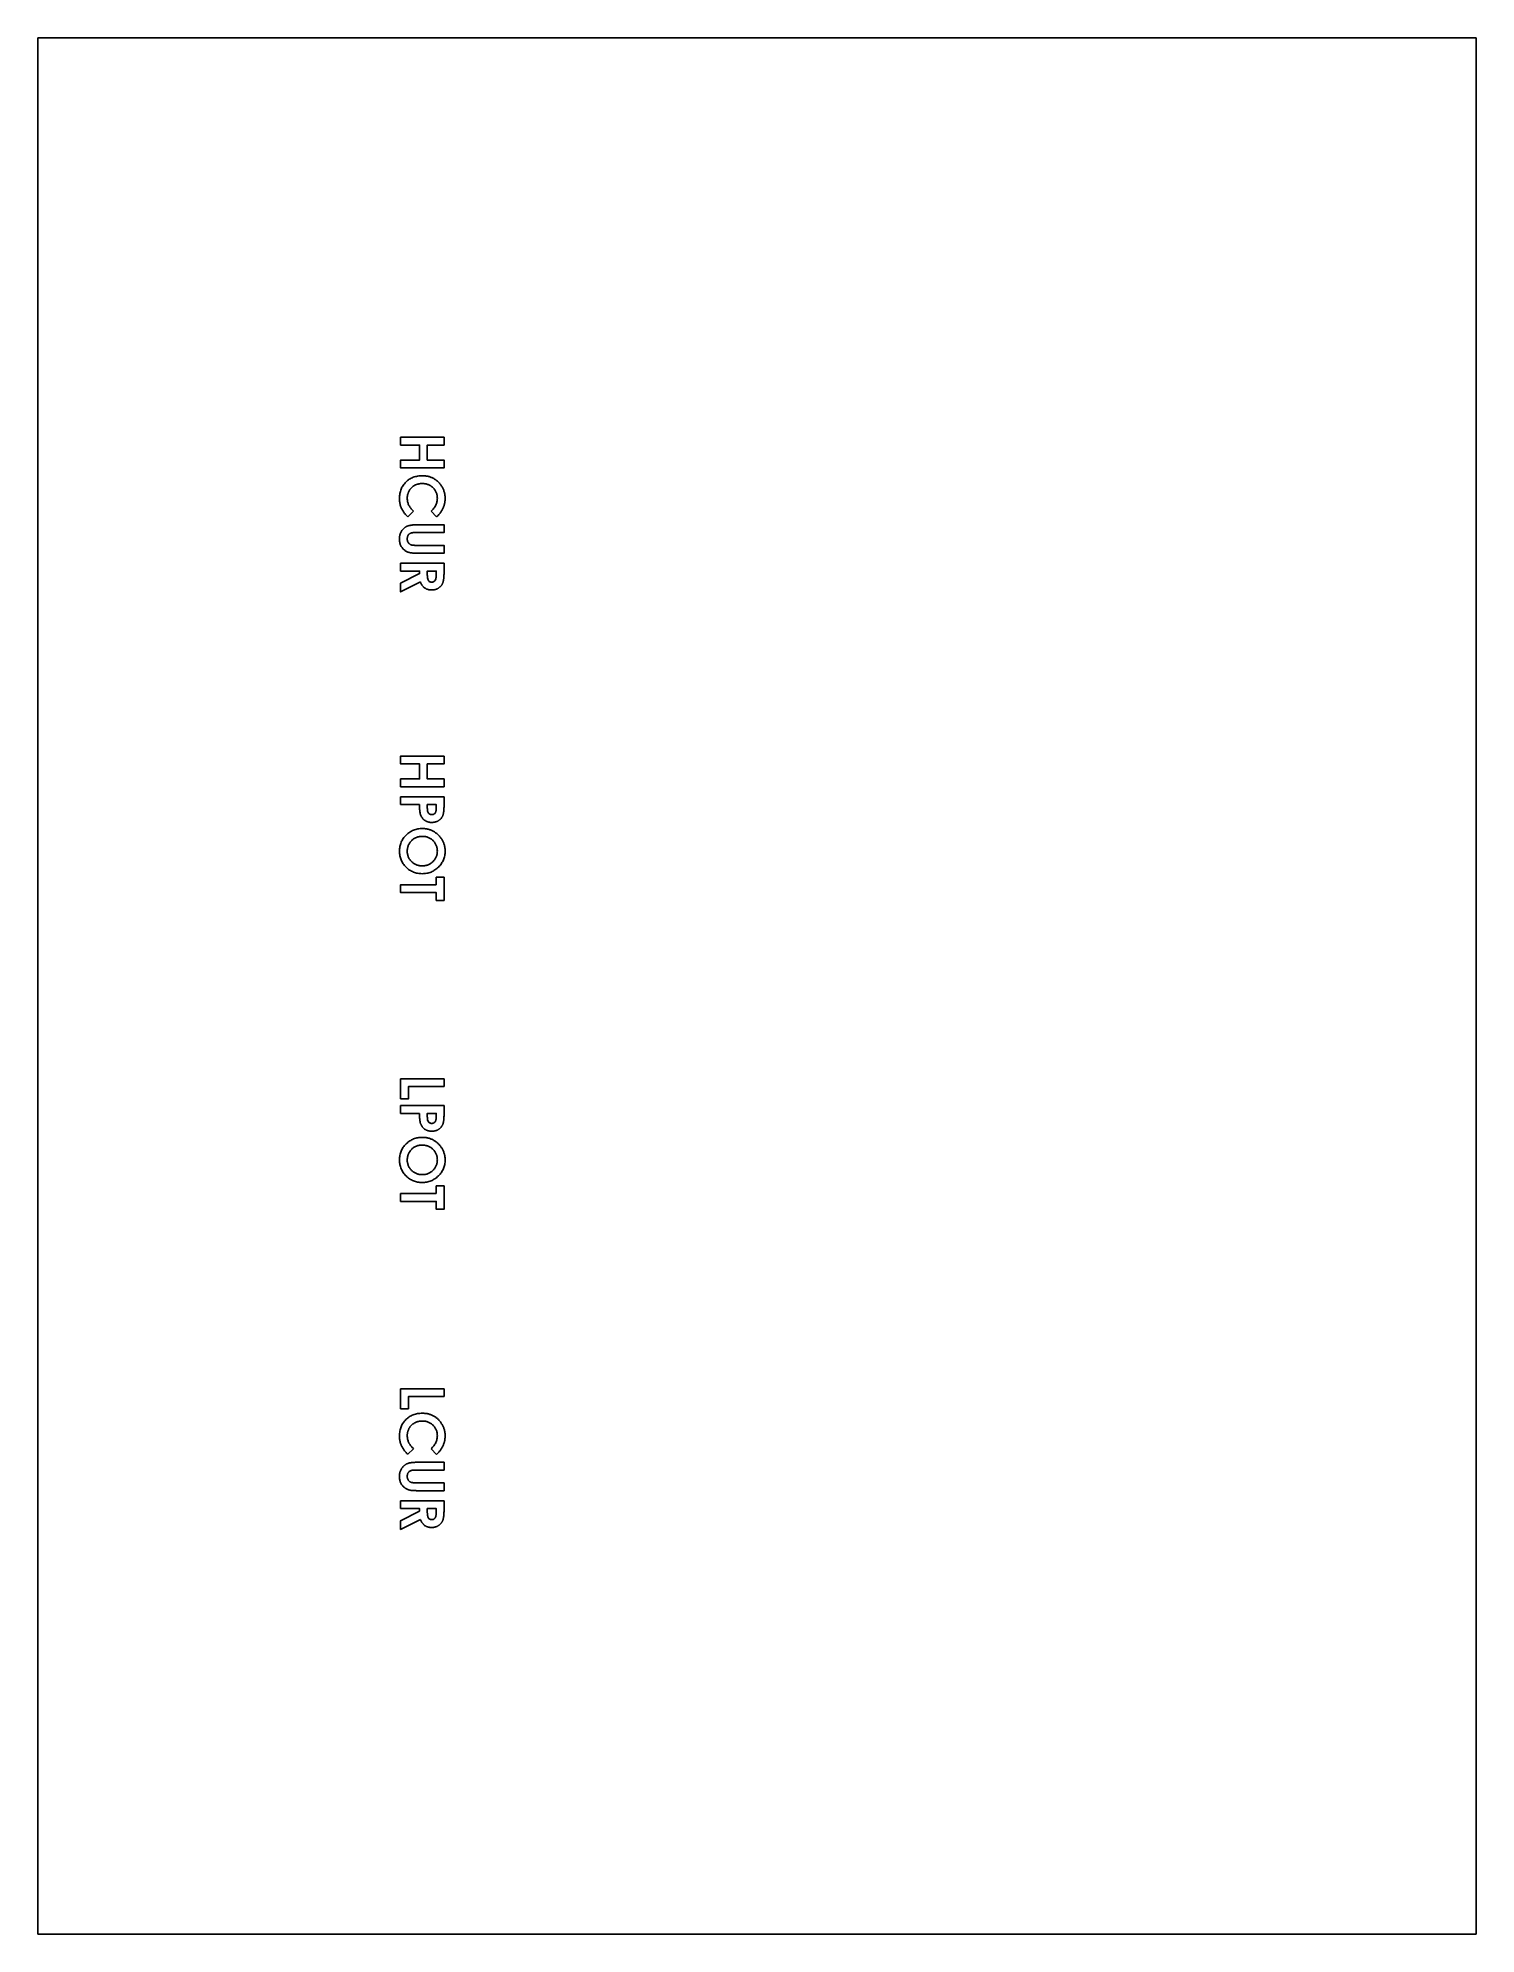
# Model space of a CAD drawing. Extents: x -1295 to 550, y -899 to 382.
# Drawn here: x -1295.2 to -1204.2, y -899.4 to -779.4 of the extents above.
import ezdxf

# ---------------------------------------------------------------- set-up
doc = ezdxf.new("R2010")
doc.units = 0
doc.layers.get('0').update_dxf_attribs({"linetype": 'CONTINUOUS'})

msp = doc.modelspace()

# ---------------------------------------------------------------- linework, layer by layer
at = {"color": 7}
for points in [[(-1204.195141, -779.36976), (-1295.195907, -779.36976)], [(-1295.195907, -779.36976), (-1295.195907, -899.368852)], [(-1204.195141, -779.36976), (-1295.195907, -779.36976)], [(-1204.195141, -779.36976), (-1295.195907, -779.36976)], [(-1204.195141, -899.368852), (-1204.195141, -779.36976)], [(-1271.425747, -809.325877), (-1271.796164, -809.675127)], [(-1269.975831, -809.68571), (-1270.322435, -809.325877)], [(-1271.661839, -810.737492), (-1271.702054, -810.76779)], [(-1271.396314, -810.676895), (-1271.44314, -810.679649), (-1271.486108, -810.684057), (-1271.525221, -810.690116), (-1271.559926, -810.696727), (-1271.590225, -810.70499), (-1271.616116, -810.714355)], [(-1271.139998, -810.180481), (-1269.499581, -810.180481), (-1269.499581, -810.675252), (-1271.288164, -810.675252)], [(-1271.671755, -811.943922), (-1271.715826, -811.933455)], [(-1271.600141, -811.447019), (-1271.572596, -811.455834), (-1271.539544, -811.463546), (-1271.500982, -811.470156), (-1271.456361, -811.475665), (-1271.406781, -811.479522)], [(-1271.600141, -811.447027), (-1271.572596, -811.455841), (-1271.539544, -811.463553), (-1271.500982, -811.470164), (-1271.456361, -811.475673), (-1271.406781, -811.479529)], [(-1271.222018, -811.484876), (-1269.499581, -811.484876), (-1269.499581, -811.979647), (-1271.139998, -811.979647)], [(-1272.248601, -812.612001), (-1269.499581, -812.612001)], [(-1272.248601, -813.106772), (-1272.248601, -812.612001)], [(-1270.994477, -813.794688), (-1272.248601, -814.429688), (-1272.248601, -813.879355), (-1271.050039, -813.273459), (-1271.050039, -813.106772), (-1272.248601, -813.106772)], [(-1269.994352, -813.276105), (-1269.994352, -813.106772), (-1270.557914, -813.106772), (-1270.557914, -813.299918)], [(-1270.540796, -813.545885), (-1270.531982, -813.59326), (-1270.520413, -813.635127), (-1270.507192, -813.671485), (-1270.491767, -813.701784), (-1270.474139, -813.727675), (-1270.453757, -813.74971), (-1270.43062, -813.768991), (-1270.404728, -813.784416), (-1270.376082, -813.796535), (-1270.344682, -813.804799), (-1270.311079, -813.810307), (-1270.274169, -813.81196), (-1270.23065, -813.808655), (-1270.189885, -813.798188), (-1270.152425, -813.781111), (-1270.117719, -813.757423), (-1270.08687, -813.727675), (-1270.060427, -813.693521), (-1270.038943, -813.654959), (-1270.022417, -813.611439), (-1270.015806, -813.586099), (-1270.009747, -813.5558), (-1270.004788, -813.521095), (-1270.000381, -813.481432), (-1269.997076, -813.43681), (-1269.994873, -813.387782)], [(-1269.499581, -812.612001), (-1269.499581, -813.188793)], [(-1272.248601, -827.394268), (-1269.499581, -827.394268)], [(-1272.248601, -827.889039), (-1272.248601, -827.394268)], [(-1271.050039, -827.889039), (-1272.248601, -827.889039)], [(-1269.994352, -828.045143), (-1269.994352, -827.889039), (-1270.557914, -827.889039), (-1270.557914, -828.063663)], [(-1269.499581, -827.394268), (-1269.499581, -827.947247)], [(-1271.009045, -828.449126), (-1271.018961, -828.406708), (-1271.027224, -828.356578)], [(-1270.541347, -828.302591), (-1270.529227, -828.350518), (-1270.512701, -828.388529), (-1270.491767, -828.422132), (-1270.466427, -828.45188), (-1270.436679, -828.47722), (-1270.402525, -828.497603), (-1270.365065, -828.511926), (-1270.324299, -828.52074), (-1270.280229, -828.523494), (-1270.241667, -828.521291), (-1270.20586, -828.515231), (-1270.172807, -828.505315), (-1270.141958, -828.490992), (-1270.114414, -828.472813), (-1270.089624, -828.450778), (-1270.067038, -828.424336), (-1270.047757, -828.394037), (-1270.035087, -828.367595), (-1270.024069, -828.336746), (-1270.014704, -828.300387), (-1270.006992, -828.259071), (-1270.000932, -828.212797)], [(-1269.656632, -828.727871), (-1269.687481, -828.768086)], [(-1269.499581, -832.471621), (-1269.499581, -833.953287), (-1269.994352, -833.953287), (-1269.994352, -833.458516), (-1272.248601, -833.458516), (-1272.248601, -832.966391), (-1269.994352, -832.966391)], [(-1269.994352, -832.471621), (-1269.499581, -832.471621)], [(-1269.994352, -832.966391), (-1269.994352, -832.471621)], [(-1272.248601, -845.2457), (-1269.499581, -845.2457)], [(-1272.248601, -846.513054), (-1272.248601, -845.2457)], [(-1269.499581, -845.737825), (-1271.756476, -845.737825), (-1271.756476, -846.513054), (-1272.248601, -846.513054)], [(-1269.499581, -845.2457), (-1269.499581, -845.737825)], [(-1271.050039, -847.431158), (-1272.248601, -847.431158), (-1272.248601, -846.936387), (-1269.499581, -846.936387)], [(-1269.499581, -846.936387), (-1269.499581, -847.486721)], [(-1271.009045, -847.990787), (-1271.018961, -847.948369), (-1271.027224, -847.898239)], [(-1269.994352, -847.584616), (-1269.994352, -847.431158), (-1270.557914, -847.431158), (-1270.557914, -847.605783)], [(-1270.541347, -847.844252), (-1270.529227, -847.892179), (-1270.512701, -847.93019), (-1270.491767, -847.963794), (-1270.466427, -847.993541), (-1270.436679, -848.018882), (-1270.402525, -848.039264), (-1270.365065, -848.053587), (-1270.324299, -848.062401), (-1270.280229, -848.065156), (-1270.241667, -848.062952), (-1270.20586, -848.056892), (-1270.172807, -848.046976), (-1270.141958, -848.032654), (-1270.114414, -848.014474), (-1270.089624, -847.992439), (-1270.067038, -847.965997), (-1270.047757, -847.935698), (-1270.035087, -847.909256), (-1270.024069, -847.878407), (-1270.014704, -847.842049), (-1270.006992, -847.800733), (-1270.000932, -847.754459)], [(-1269.656632, -848.269532), (-1269.687481, -848.309747), (-1269.722186, -848.347207)], [(-1269.499581, -852.01374), (-1269.499581, -853.495406), (-1269.994352, -853.495406), (-1269.994352, -853.000636), (-1272.248601, -853.000636), (-1272.248601, -852.508511), (-1269.994352, -852.508511)], [(-1269.994352, -852.01374), (-1269.499581, -852.01374)], [(-1269.994352, -852.508511), (-1269.994352, -852.01374)], [(-1272.248601, -864.856612), (-1269.499581, -864.856612)], [(-1272.248601, -866.126611), (-1272.248601, -864.856612)], [(-1269.499581, -864.856612), (-1269.499581, -865.351382)], [(-1269.499581, -865.351382), (-1271.756476, -865.351382), (-1271.756476, -866.126611), (-1272.248601, -866.126611)], [(-1271.425747, -868.656027), (-1271.796164, -869.005277)], [(-1269.975831, -869.01586), (-1270.322435, -868.656027)], [(-1269.499581, -869.510631), (-1269.499581, -870.005402), (-1271.288164, -870.005402)], [(-1271.139998, -869.510631), (-1269.499581, -869.510631)], [(-1271.396314, -870.007006), (-1271.44314, -870.009761), (-1271.486108, -870.014168), (-1271.525221, -870.020227), (-1271.559926, -870.026838), (-1271.590225, -870.035101), (-1271.616116, -870.044466), (-1271.661839, -870.067603), (-1271.702054, -870.097902), (-1271.738412, -870.13426)], [(-1271.600141, -870.777131), (-1271.572596, -870.785945), (-1271.539544, -870.793657), (-1271.500982, -870.800268), (-1271.456361, -870.805777), (-1271.406781, -870.809633)], [(-1271.600141, -870.777138), (-1271.572596, -870.785953), (-1271.539544, -870.793665), (-1271.500982, -870.800275), (-1271.456361, -870.805784), (-1271.406781, -870.80964)], [(-1271.222018, -870.815026), (-1269.499581, -870.815026), (-1269.499581, -871.309797), (-1271.139998, -871.309797)], [(-1272.248601, -871.942151), (-1269.499581, -871.942151)], [(-1272.248601, -872.436922), (-1272.248601, -871.942151)], [(-1271.671755, -871.274033), (-1271.715826, -871.263567)], [(-1269.499581, -871.942151), (-1269.499581, -872.518943)], [(-1270.994477, -873.124838), (-1272.248601, -873.759838), (-1272.248601, -873.209505), (-1271.050039, -872.603609), (-1271.050039, -872.436922), (-1272.248601, -872.436922)], [(-1269.994352, -872.606255), (-1269.994352, -872.436922), (-1270.557914, -872.436922), (-1270.557914, -872.630068)], [(-1270.540796, -872.875996), (-1270.531982, -872.923372), (-1270.520413, -872.965239), (-1270.507192, -873.001597), (-1270.491767, -873.031895), (-1270.474139, -873.057787), (-1270.453757, -873.079822), (-1270.43062, -873.099103), (-1270.404728, -873.114528), (-1270.376082, -873.126647), (-1270.344682, -873.13491), (-1270.311079, -873.140419), (-1270.274169, -873.142071), (-1270.23065, -873.138766), (-1270.189885, -873.1283), (-1270.152425, -873.111222), (-1270.117719, -873.087534), (-1270.08687, -873.057787), (-1270.060427, -873.023632), (-1270.038943, -872.98507), (-1270.022417, -872.941551), (-1270.015806, -872.91621), (-1270.009747, -872.885912), (-1270.004788, -872.851206), (-1270.000381, -872.811543), (-1269.997076, -872.766921), (-1269.994873, -872.717893)], [(-1295.195907, -899.368852), (-1204.195141, -899.368852)], [(-1204.195141, -899.368852), (-1295.195907, -899.368852)]]:
    msp.add_lwpolyline(points, dxfattribs=at)
for points in [[(-1269.499581, -804.645399), (-1269.499581, -805.14017), (-1270.557914, -805.14017), (-1270.557914, -806.090024), (-1269.499581, -806.090024), (-1269.499581, -806.584795), (-1272.248601, -806.584795), (-1272.248601, -806.090024), (-1271.050039, -806.090024), (-1271.050039, -805.14017), (-1272.248601, -805.14017), (-1272.248601, -804.645399)], [(-1270.870123, -807.076919)], [(-1272.320039, -808.505669)], [(-1269.428144, -808.513606)], [(-1271.425747, -809.325877)], [(-1270.322435, -809.325877)], [(-1272.320039, -811.080064)], [(-1271.139998, -810.180481)], [(-1271.222018, -811.484876)], [(-1269.499581, -824.822519), (-1269.499581, -825.314643), (-1270.557914, -825.314643), (-1270.557914, -826.267143), (-1269.499581, -826.267143), (-1269.499581, -826.761914), (-1272.248601, -826.761914), (-1272.248601, -826.267143), (-1271.050039, -826.267143), (-1271.050039, -825.314643), (-1272.248601, -825.314643), (-1272.248601, -824.822519)], [(-1270.280102, -828.524038)], [(-1270.047269, -828.394393)], [(-1270.872768, -829.405101)], [(-1272.320039, -830.841788)], [(-1269.428144, -830.839142)], [(-1270.875414, -831.767829)], [(-1270.280102, -848.066158)], [(-1270.047269, -847.936512)], [(-1270.872768, -848.94722)], [(-1272.320039, -850.383907)], [(-1269.428144, -850.381261)], [(-1270.875414, -851.309949)], [(-1270.870123, -866.407069)], [(-1272.320039, -867.835819)], [(-1271.425747, -868.656027)], [(-1270.322435, -868.656027)], [(-1269.428144, -867.843756)], [(-1271.139998, -869.510631)], [(-1272.320039, -870.410214)], [(-1271.222018, -870.815026)]]:
    msp.add_lwpolyline(points, close=True, dxfattribs=at)
for points in [[(-1272.090976, -807.692213), (-1272.065407, -807.653887), (-1272.037773, -807.616939), (-1272.008344, -807.581486)], [(-1272.090976, -807.69222), (-1272.065407, -807.653895), (-1272.037773, -807.616947), (-1272.008344, -807.581493)], [(-1272.008344, -807.581486), (-1271.978364, -807.54537), (-1271.946521, -807.510805), (-1271.913041, -807.47792)], [(-1272.008344, -807.581493), (-1271.978364, -807.545378), (-1271.946521, -807.510813), (-1271.913041, -807.477928)], [(-1271.913041, -807.47792), (-1271.879533, -807.445007), (-1271.844386, -807.413776), (-1271.807823, -807.38427)], [(-1271.913041, -807.477928), (-1271.879533, -807.445015), (-1271.844386, -807.413784), (-1271.807823, -807.384278)], [(-1271.807823, -807.38427), (-1271.771784, -807.355187), (-1271.734371, -807.327779), (-1271.695443, -807.30274)], [(-1271.807823, -807.384278), (-1271.771784, -807.355194), (-1271.734371, -807.327787), (-1271.695443, -807.302747)], [(-1271.695443, -807.30274), (-1271.656706, -807.277823), (-1271.616469, -807.255252), (-1271.575351, -807.234431)], [(-1271.695443, -807.302747), (-1271.656706, -807.27783), (-1271.616469, -807.255259), (-1271.575351, -807.234438)], [(-1271.575351, -807.234431), (-1271.534034, -807.213509), (-1271.491826, -807.194354), (-1271.448648, -807.17769)], [(-1271.575351, -807.234438), (-1271.534034, -807.213516), (-1271.491826, -807.194362), (-1271.448648, -807.177697)], [(-1271.448648, -807.17769), (-1271.404869, -807.160793), (-1271.360092, -807.146457), (-1271.314784, -807.13417)], [(-1271.448648, -807.177697), (-1271.404869, -807.160801), (-1271.360092, -807.146464), (-1271.314784, -807.134178)], [(-1271.314784, -807.13417), (-1271.268279, -807.121559), (-1271.221216, -807.111107), (-1271.173759, -807.10277)], [(-1271.314784, -807.134178), (-1271.268279, -807.121566), (-1271.221216, -807.111115), (-1271.173759, -807.102777)], [(-1271.173759, -807.10277), (-1271.124696, -807.094151), (-1271.075213, -807.087791), (-1271.025571, -807.08404)], [(-1271.173759, -807.102777), (-1271.124696, -807.094158), (-1271.075213, -807.087798), (-1271.025571, -807.084048)], [(-1271.069642, -807.588104), (-1271.090706, -807.591841), (-1271.111643, -807.596302), (-1271.132442, -807.601325)], [(-1271.004638, -807.578739), (-1271.026397, -807.581211), (-1271.048086, -807.584279), (-1271.069642, -807.588104)], [(-1271.025571, -807.08404), (-1270.973903, -807.080136), (-1270.922063, -807.079058), (-1270.870223, -807.07798)], [(-1271.025571, -807.084048), (-1270.973903, -807.080143), (-1270.922063, -807.079065), (-1270.870223, -807.077988)], [(-1270.937981, -807.57323), (-1270.960247, -807.574321), (-1270.982478, -807.576221), (-1271.004638, -807.578739)], [(-1270.869121, -807.571577), (-1270.892086, -807.571842), (-1270.915051, -807.572107), (-1270.937981, -807.57323)], [(-1270.870223, -807.07798), (-1270.836416, -807.078456), (-1270.802608, -807.078931), (-1270.768861, -807.080735)], [(-1270.870223, -807.077988), (-1270.836416, -807.078463), (-1270.802608, -807.078938), (-1270.768861, -807.080742)], [(-1270.771064, -807.575984), (-1270.803681, -807.573416), (-1270.836401, -807.572497), (-1270.869121, -807.571577)], [(-1270.676864, -807.588104), (-1270.708039, -807.582497), (-1270.739503, -807.578469), (-1270.771064, -807.575984)], [(-1270.768861, -807.080735), (-1270.735729, -807.082506), (-1270.702654, -807.085557), (-1270.669702, -807.089549)], [(-1270.768861, -807.080742), (-1270.735729, -807.082513), (-1270.702654, -807.085565), (-1270.669702, -807.089556)], [(-1270.586519, -807.609037), (-1270.616259, -807.600559), (-1270.646424, -807.593579), (-1270.676864, -807.588104)], [(-1270.669702, -807.089549), (-1270.637802, -807.093413), (-1270.606015, -807.098159), (-1270.5744, -807.103872)], [(-1270.669702, -807.089556), (-1270.637802, -807.093421), (-1270.606015, -807.098166), (-1270.5744, -807.103879)], [(-1270.5744, -807.103872), (-1270.543173, -807.109514), (-1270.512112, -807.116101), (-1270.481301, -807.123704)], [(-1270.5744, -807.103879), (-1270.543173, -807.109522), (-1270.512112, -807.116109), (-1270.481301, -807.123711)], [(-1270.481301, -807.123704), (-1270.4511, -807.131155), (-1270.421139, -807.139582), (-1270.391507, -807.149044)], [(-1270.481301, -807.123711), (-1270.4511, -807.131162), (-1270.421139, -807.139589), (-1270.391507, -807.149051)], [(-1270.391507, -807.149044), (-1270.361955, -807.15848), (-1270.332731, -807.168946), (-1270.303917, -807.180444)], [(-1270.391507, -807.149051), (-1270.361955, -807.158488), (-1270.332731, -807.168954), (-1270.303917, -807.180452)], [(-1270.303917, -807.180444), (-1270.27558, -807.191752), (-1270.24764, -807.204058), (-1270.220183, -807.217353)], [(-1270.303917, -807.180452), (-1270.27558, -807.191759), (-1270.24764, -807.204066), (-1270.220183, -807.217361)], [(-1270.220183, -807.217353), (-1270.19253, -807.230743), (-1270.165368, -807.245136), (-1270.138653, -807.260322)], [(-1270.220183, -807.217361), (-1270.19253, -807.23075), (-1270.165368, -807.245144), (-1270.138653, -807.260329)], [(-1270.138653, -807.260322), (-1270.11206, -807.275439), (-1270.08591, -807.291341), (-1270.060427, -807.308248)], [(-1270.138653, -807.260329), (-1270.11206, -807.275446), (-1270.08591, -807.291349), (-1270.060427, -807.308256)], [(-1270.060427, -807.308248), (-1270.035204, -807.324984), (-1270.010634, -807.342704), (-1269.986609, -807.361133)], [(-1270.060427, -807.308256), (-1270.035204, -807.324992), (-1270.010634, -807.342712), (-1269.986609, -807.361141)], [(-1269.986609, -807.361133), (-1269.96248, -807.379642), (-1269.9389, -807.398866), (-1269.916096, -807.418976)], [(-1269.986609, -807.361141), (-1269.96248, -807.37965), (-1269.9389, -807.398874), (-1269.916096, -807.418983)], [(-1269.916096, -807.418976), (-1269.893298, -807.439081), (-1269.871276, -807.460071), (-1269.849991, -807.481776)], [(-1269.916096, -807.418983), (-1269.893298, -807.439088), (-1269.871276, -807.460079), (-1269.849991, -807.481784)], [(-1269.849991, -807.481776), (-1269.828512, -807.503679), (-1269.807785, -807.526311), (-1269.787741, -807.549535)], [(-1269.849991, -807.481784), (-1269.828512, -807.503687), (-1269.807785, -807.526318), (-1269.787741, -807.549542)], [(-1269.787741, -807.549535), (-1269.767519, -807.572965), (-1269.747992, -807.596999), (-1269.729348, -807.6217)], [(-1269.787741, -807.549542), (-1269.767519, -807.572973), (-1269.747992, -807.597007), (-1269.729348, -807.621707)], [(-1272.320142, -808.505865), (-1272.318833, -808.454577), (-1272.317523, -808.403289), (-1272.313532, -808.352169)], [(-1272.320142, -808.505872), (-1272.318833, -808.454584), (-1272.317523, -808.403297), (-1272.313532, -808.352176)], [(-1272.31849, -808.589606), (-1272.319633, -808.561716), (-1272.319887, -808.533794), (-1272.320142, -808.505872)], [(-1272.312981, -808.671136), (-1272.315414, -808.643999), (-1272.317374, -808.616818), (-1272.31849, -808.589606)], [(-1272.313532, -808.352169), (-1272.309713, -808.30326), (-1272.303441, -808.254505), (-1272.294802, -808.206185)], [(-1272.313532, -808.352176), (-1272.309713, -808.303268), (-1272.303441, -808.254513), (-1272.294802, -808.206192)], [(-1272.304167, -808.750463), (-1272.307778, -808.724105), (-1272.310605, -808.697642), (-1272.312981, -808.671136)], [(-1272.291497, -808.827587), (-1272.296341, -808.801982), (-1272.30063, -808.776273), (-1272.304167, -808.750463)], [(-1272.294802, -808.206185), (-1272.286409, -808.159241), (-1272.275783, -808.112708), (-1272.262851, -808.066812)], [(-1272.294802, -808.206192), (-1272.286409, -808.159249), (-1272.275783, -808.112715), (-1272.262851, -808.06682)], [(-1272.262851, -808.066812), (-1272.250231, -808.022023), (-1272.235415, -807.977842), (-1272.218229, -807.934601)], [(-1272.262851, -808.06682), (-1272.250231, -808.022031), (-1272.235415, -807.977849), (-1272.218229, -807.934608)], [(-1272.218229, -807.934601), (-1272.20135, -807.892131), (-1272.182186, -807.850569), (-1272.160938, -807.810102)], [(-1272.218229, -807.934608), (-1272.20135, -807.892139), (-1272.182186, -807.850576), (-1272.160938, -807.810109)], [(-1272.160938, -807.810102), (-1272.139684, -807.769623), (-1272.116346, -807.73024), (-1272.090976, -807.692213)], [(-1272.160938, -807.810109), (-1272.139684, -807.769631), (-1272.116346, -807.730247), (-1272.090976, -807.69222)], [(-1271.8249, -808.438664), (-1271.826138, -808.460296), (-1271.826346, -808.481982), (-1271.826553, -808.503668)], [(-1271.826553, -808.503668), (-1271.825487, -808.540452), (-1271.824422, -808.577235), (-1271.821044, -808.613845)], [(-1271.81884, -808.374762), (-1271.82145, -808.396012), (-1271.823678, -808.417311), (-1271.8249, -808.438664)], [(-1271.821044, -808.613845), (-1271.817785, -808.649163), (-1271.812375, -808.684321), (-1271.805068, -808.719063)], [(-1271.809475, -808.312513), (-1271.813353, -808.33313), (-1271.816281, -808.353923), (-1271.81884, -808.374762)], [(-1271.795703, -808.251916), (-1271.800896, -808.271977), (-1271.805648, -808.29216), (-1271.809475, -808.312513)], [(-1271.805068, -808.719063), (-1271.797903, -808.753132), (-1271.788915, -808.786803), (-1271.778075, -808.819874)], [(-1271.778626, -808.19242), (-1271.784922, -808.212073), (-1271.790531, -808.231934), (-1271.795703, -808.251916)], [(-1271.757693, -808.134578), (-1271.765435, -808.153566), (-1271.772369, -808.17289), (-1271.778626, -808.19242)], [(-1271.732352, -808.078388), (-1271.741365, -808.096862), (-1271.749934, -808.115551), (-1271.757693, -808.134578)], [(-1271.703706, -808.023851), (-1271.713895, -808.041678), (-1271.723345, -808.059925), (-1271.732352, -808.078388)], [(-1271.671204, -807.971517), (-1271.68259, -807.988617), (-1271.693517, -808.006024), (-1271.703706, -808.023851)], [(-1271.635948, -807.921938), (-1271.64827, -807.938041), (-1271.659961, -807.95463), (-1271.671204, -807.971517)], [(-1271.597937, -807.875664), (-1271.611076, -807.890706), (-1271.623818, -807.906087), (-1271.635948, -807.921938)], [(-1271.557172, -807.832144), (-1271.571377, -807.846041), (-1271.584854, -807.860685), (-1271.597937, -807.875664)], [(-1271.513101, -807.792481), (-1271.528203, -807.805247), (-1271.543047, -807.818326), (-1271.557172, -807.832144)], [(-1271.466277, -807.755021), (-1271.482294, -807.766977), (-1271.497828, -807.779569), (-1271.513101, -807.792481)], [(-1271.416697, -807.720866), (-1271.433628, -807.731653), (-1271.450195, -807.743017), (-1271.466277, -807.755021)], [(-1271.364363, -807.690017), (-1271.38216, -807.699683), (-1271.399613, -807.709981), (-1271.416697, -807.720866)], [(-1271.309275, -807.662473), (-1271.327926, -807.671066), (-1271.346321, -807.680217), (-1271.364363, -807.690017)], [(-1271.251984, -807.638234), (-1271.27134, -807.645683), (-1271.290438, -807.653793), (-1271.309275, -807.662473)], [(-1271.193039, -807.617851), (-1271.212913, -807.623964), (-1271.232578, -807.630766), (-1271.251984, -807.638234)], [(-1271.132442, -807.601325), (-1271.152799, -807.606241), (-1271.173025, -807.611696), (-1271.193039, -807.617851)], [(-1270.500582, -807.638234), (-1270.528712, -807.627067), (-1270.557412, -807.617335), (-1270.586519, -807.609037)], [(-1270.4185, -807.675694), (-1270.445218, -807.661852), (-1270.472618, -807.649334), (-1270.500582, -807.638234)], [(-1270.340275, -807.721417), (-1270.365527, -807.70483), (-1270.39167, -807.689594), (-1270.4185, -807.675694)], [(-1270.265906, -807.775954), (-1270.289793, -807.756583), (-1270.314573, -807.7383), (-1270.340275, -807.721417)], [(-1270.195944, -807.838204), (-1270.218315, -807.816416), (-1270.241651, -807.795624), (-1270.265906, -807.775954)], [(-1270.132042, -807.906513), (-1270.152215, -807.882724), (-1270.173599, -807.859967), (-1270.195944, -807.838204)], [(-1270.076403, -807.97923), (-1270.093711, -807.954075), (-1270.112296, -807.929799), (-1270.132042, -807.906513)], [(-1270.029578, -808.055251), (-1270.043861, -808.029125), (-1270.059525, -808.003759), (-1270.076403, -807.97923)], [(-1269.991016, -808.13568), (-1270.002422, -808.108209), (-1270.01531, -808.081351), (-1270.029578, -808.055251)], [(-1269.961269, -808.219414), (-1269.969764, -808.191024), (-1269.979654, -808.163048), (-1269.991016, -808.13568)], [(-1269.978897, -808.827587), (-1269.966475, -808.792017), (-1269.955993, -808.755788), (-1269.947497, -808.719063)], [(-1269.939784, -808.307004), (-1269.945462, -808.277465), (-1269.952647, -808.248227), (-1269.961269, -808.219414)], [(-1269.947497, -808.719063), (-1269.939052, -808.682557), (-1269.93257, -808.645561), (-1269.928767, -808.608336)], [(-1269.927114, -808.399001), (-1269.92969, -808.368155), (-1269.933938, -808.33742), (-1269.939784, -808.307004)], [(-1269.928767, -808.608336), (-1269.9249, -808.570483), (-1269.923804, -808.532393), (-1269.922707, -808.494304)], [(-1269.922707, -808.494304), (-1269.923588, -808.462497), (-1269.924468, -808.43069), (-1269.927114, -808.399001)], [(-1269.729348, -807.6217), (-1269.710286, -807.646954), (-1269.692147, -807.672905), (-1269.674811, -807.699374)], [(-1269.729348, -807.621707), (-1269.710286, -807.646961), (-1269.692147, -807.672912), (-1269.674811, -807.699382)], [(-1269.674811, -807.699374), (-1269.657104, -807.72641), (-1269.640235, -807.753987), (-1269.62413, -807.782007)], [(-1269.674811, -807.699382), (-1269.657104, -807.726417), (-1269.640235, -807.753994), (-1269.62413, -807.782014)], [(-1269.62413, -807.782007), (-1269.608037, -807.810004), (-1269.592706, -807.838443), (-1269.578406, -807.867393)], [(-1269.62413, -807.782014), (-1269.608037, -807.810011), (-1269.592706, -807.838451), (-1269.578406, -807.8674)], [(-1269.578406, -807.867393), (-1269.564211, -807.896132), (-1269.55103, -807.925374), (-1269.538743, -807.954983)], [(-1269.578406, -807.8674), (-1269.564211, -807.896139), (-1269.55103, -807.925381), (-1269.538743, -807.954991)], [(-1269.538743, -807.954983), (-1269.526623, -807.98419), (-1269.515372, -808.013755), (-1269.505139, -808.043675)], [(-1269.538743, -807.954991), (-1269.526623, -807.984198), (-1269.515372, -808.013763), (-1269.505139, -808.043683)], [(-1269.505139, -808.043675), (-1269.494892, -808.073637), (-1269.485667, -808.103954), (-1269.477595, -808.134571)], [(-1269.505139, -808.043683), (-1269.494892, -808.073644), (-1269.485667, -808.103961), (-1269.477595, -808.134578)], [(-1269.477595, -808.134571), (-1269.469577, -808.164985), (-1269.462698, -808.195694), (-1269.456662, -808.226568)], [(-1269.477595, -808.134578), (-1269.469577, -808.164992), (-1269.462698, -808.195701), (-1269.456662, -808.226575)], [(-1269.448949, -808.759828), (-1269.45349, -808.786963), (-1269.458957, -808.81394), (-1269.464925, -808.840808)], [(-1269.456662, -808.226568), (-1269.450555, -808.257803), (-1269.445311, -808.289207), (-1269.441237, -808.320768)], [(-1269.456662, -808.226575), (-1269.450555, -808.257811), (-1269.445311, -808.289214), (-1269.441237, -808.320776)], [(-1269.437932, -808.678849), (-1269.440867, -808.705941), (-1269.444454, -808.732962), (-1269.448949, -808.759828)], [(-1269.441237, -808.320768), (-1269.437152, -808.352414), (-1269.434243, -808.384219), (-1269.432423, -808.416071)], [(-1269.441237, -808.320776), (-1269.437152, -808.352421), (-1269.434243, -808.384226), (-1269.432423, -808.416078)], [(-1269.431321, -808.596767), (-1269.432679, -808.624179), (-1269.434974, -808.65155), (-1269.437932, -808.678849)], [(-1269.432423, -808.416071), (-1269.430567, -808.44854), (-1269.429842, -808.481058), (-1269.429117, -808.513577)], [(-1269.432423, -808.416078), (-1269.430567, -808.448547), (-1269.429842, -808.481066), (-1269.429117, -808.513584)], [(-1269.429117, -808.513584), (-1269.429533, -808.541326), (-1269.429949, -808.569067), (-1269.431321, -808.596767)], [(-1272.275521, -808.901955), (-1272.281543, -808.877326), (-1272.286782, -808.852506), (-1272.291497, -808.827587)], [(-1272.255689, -808.974121), (-1272.262915, -808.950237), (-1272.269597, -808.926189), (-1272.275521, -808.901955)], [(-1272.232552, -809.044083), (-1272.240932, -809.020992), (-1272.248575, -808.997637), (-1272.255689, -808.974121)], [(-1272.205559, -809.111841), (-1272.215241, -809.089534), (-1272.224258, -809.066938), (-1272.232552, -809.044083)], [(-1272.174159, -809.178498), (-1272.185319, -809.156617), (-1272.195778, -809.134376), (-1272.205559, -809.111841)], [(-1272.136699, -809.246807), (-1272.149776, -809.224365), (-1272.162359, -809.201633), (-1272.174159, -809.178498)], [(-1272.094281, -809.315667), (-1272.109014, -809.293088), (-1272.123123, -809.270105), (-1272.136699, -809.246807)], [(-1272.045804, -809.385629), (-1272.062577, -809.362745), (-1272.078775, -809.33943), (-1272.094281, -809.315667)], [(-1271.991266, -809.456693), (-1272.009859, -809.433322), (-1272.02815, -809.409714), (-1272.045804, -809.385629)], [(-1271.931771, -809.528858), (-1271.952115, -809.505235), (-1271.971854, -809.481094), (-1271.991266, -809.456693)], [(-1271.866216, -809.601575), (-1271.888519, -809.577747), (-1271.910476, -809.553587), (-1271.931771, -809.528858)], [(-1271.795152, -809.675944), (-1271.818968, -809.651277), (-1271.842783, -809.626609), (-1271.866216, -809.601575)], [(-1271.778075, -808.819874), (-1271.767386, -808.852486), (-1271.754895, -808.884516), (-1271.740615, -808.915728)], [(-1271.740615, -808.915728), (-1271.733266, -808.931792), (-1271.725442, -808.947639), (-1271.716927, -808.963103)], [(-1271.716927, -808.963103), (-1271.707952, -808.979404), (-1271.698209, -808.995279), (-1271.688281, -809.01103)], [(-1271.688281, -809.01103), (-1271.67774, -809.027754), (-1271.666991, -809.044339), (-1271.65578, -809.060609)], [(-1271.65578, -809.060609), (-1271.643923, -809.077817), (-1271.63155, -809.094672), (-1271.61887, -809.111291)], [(-1271.61887, -809.111291), (-1271.605473, -809.12885), (-1271.591732, -809.146146), (-1271.577554, -809.163073)], [(-1271.577554, -809.163073), (-1271.562515, -809.181029), (-1271.546983, -809.198571), (-1271.53128, -809.215958)], [(-1271.53128, -809.215958), (-1271.514818, -809.234186), (-1271.498169, -809.252243), (-1271.48115, -809.269944)], [(-1271.48115, -809.269944), (-1271.463243, -809.28857), (-1271.444928, -809.306801), (-1271.426613, -809.325032)], [(-1270.322647, -809.325032), (-1270.29086, -809.294363), (-1270.259074, -809.263694), (-1270.228997, -809.231382)], [(-1270.228997, -809.231382), (-1270.200229, -809.200476), (-1270.173024, -809.168067), (-1270.147467, -809.134428)], [(-1270.147467, -809.134428), (-1270.123174, -809.102453), (-1270.100368, -809.069367), (-1270.079158, -809.035269)], [(-1270.079158, -809.035269), (-1270.058525, -809.002101), (-1270.039401, -808.967975), (-1270.022417, -808.932805)], [(-1270.022417, -808.932805), (-1270.005905, -808.898614), (-1269.991416, -808.863436), (-1269.978897, -808.827587)], [(-1269.912791, -809.62967), (-1269.933709, -809.649186), (-1269.955201, -809.668074), (-1269.976693, -809.686961)], [(-1269.852745, -809.570174), (-1269.872145, -809.590615), (-1269.89219, -809.610447), (-1269.912791, -809.62967)], [(-1269.796555, -809.507374), (-1269.814705, -809.528816), (-1269.833405, -809.549797), (-1269.852745, -809.570174)], [(-1269.744222, -809.44237), (-1269.761148, -809.464453), (-1269.778582, -809.48614), (-1269.796555, -809.507374)], [(-1269.695193, -809.374612), (-1269.710804, -809.397708), (-1269.727258, -809.420238), (-1269.744222, -809.44237)], [(-1269.650572, -809.304099), (-1269.664881, -809.327962), (-1269.679618, -809.351568), (-1269.695193, -809.374612)], [(-1269.609256, -809.231382), (-1269.622319, -809.256008), (-1269.636231, -809.280182), (-1269.650572, -809.304099)], [(-1269.571796, -809.155361), (-1269.583651, -809.181013), (-1269.596018, -809.206429), (-1269.609256, -809.231382)], [(-1269.538192, -809.077687), (-1269.548629, -809.103893), (-1269.559957, -809.129744), (-1269.571796, -809.155361)], [(-1269.509546, -808.999462), (-1269.518509, -809.025754), (-1269.527919, -809.051892), (-1269.538192, -809.077687)], [(-1269.484756, -808.920686), (-1269.492214, -808.947181), (-1269.500661, -808.973397), (-1269.509546, -808.999462)], [(-1269.464925, -808.840808), (-1269.470876, -808.867599), (-1269.477325, -808.894281), (-1269.484756, -808.920686)], [(-1272.320142, -811.081234), (-1272.319743, -811.057529), (-1272.319344, -811.033824), (-1272.317939, -811.010171)], [(-1272.320142, -811.081242), (-1272.319743, -811.057536), (-1272.319344, -811.033831), (-1272.317939, -811.010178)], [(-1272.315735, -811.188113), (-1272.318719, -811.1526), (-1272.319431, -811.116921), (-1272.320142, -811.081242)], [(-1272.317939, -811.010171), (-1272.316572, -810.987157), (-1272.314253, -810.964193), (-1272.311328, -810.941311)], [(-1272.317939, -811.010178), (-1272.316572, -810.987164), (-1272.314253, -810.9642), (-1272.311328, -810.941318)], [(-1272.301963, -811.287822), (-1272.308107, -811.254804), (-1272.312927, -811.221532), (-1272.315735, -811.188113)], [(-1272.311328, -810.941311), (-1272.308499, -810.919172), (-1272.305102, -810.89711), (-1272.300862, -810.875205)], [(-1272.311328, -810.941318), (-1272.308499, -810.919179), (-1272.305102, -810.897117), (-1272.300862, -810.875212)], [(-1272.300862, -810.875205), (-1272.296705, -810.853731), (-1272.291739, -810.832409), (-1272.285988, -810.811303)], [(-1272.300862, -810.875212), (-1272.296705, -810.853739), (-1272.291739, -810.832416), (-1272.285988, -810.81131)], [(-1272.285988, -810.811303), (-1272.280321, -810.790508), (-1272.273893, -810.769924), (-1272.266707, -810.749604)], [(-1272.285988, -810.81131), (-1272.280321, -810.790516), (-1272.273893, -810.769931), (-1272.266707, -810.749611)], [(-1272.266707, -810.749604), (-1272.259588, -810.729474), (-1272.251725, -810.709603), (-1272.243019, -810.690109)], [(-1272.266707, -810.749611), (-1272.259588, -810.729481), (-1272.251725, -810.70961), (-1272.243019, -810.690116)], [(-1272.243019, -810.690109), (-1272.234412, -810.670834), (-1272.224981, -810.651929), (-1272.214924, -810.633368)], [(-1272.243019, -810.690116), (-1272.234412, -810.670842), (-1272.224981, -810.651936), (-1272.214924, -810.633375)], [(-1272.214924, -810.633368), (-1272.204884, -810.614839), (-1272.19422, -810.596654), (-1272.182973, -810.578831)], [(-1272.214924, -810.633375), (-1272.204884, -810.614846), (-1272.19422, -810.596661), (-1272.182973, -810.578838)], [(-1272.182973, -810.578831), (-1272.171826, -810.561166), (-1272.160108, -810.543858), (-1272.147717, -810.527048)], [(-1272.182973, -810.578838), (-1272.171826, -810.561174), (-1272.160108, -810.543865), (-1272.147717, -810.527055)], [(-1272.147717, -810.527048), (-1272.135617, -810.510634), (-1272.122877, -810.494695), (-1272.109706, -810.479121)], [(-1272.147717, -810.527055), (-1272.135617, -810.510641), (-1272.122877, -810.494702), (-1272.109706, -810.479129)], [(-1272.109706, -810.479121), (-1272.096939, -810.464026), (-1272.083768, -810.449273), (-1272.070042, -810.435051)], [(-1272.109706, -810.479129), (-1272.096939, -810.464033), (-1272.083768, -810.44928), (-1272.070042, -810.435058)], [(-1272.070042, -810.435051), (-1272.056603, -810.421125), (-1272.042631, -810.407708), (-1272.028175, -810.394836)], [(-1272.070042, -810.435058), (-1272.056603, -810.421133), (-1272.042631, -810.407716), (-1272.028175, -810.394844)], [(-1272.028175, -810.394836), (-1272.013949, -810.382168), (-1271.999253, -810.370028), (-1271.984105, -810.358478)], [(-1272.028175, -810.394844), (-1272.013949, -810.382175), (-1271.999253, -810.370035), (-1271.984105, -810.358485)], [(-1271.984105, -810.358478), (-1271.969112, -810.347047), (-1271.953675, -810.336194), (-1271.937831, -810.325976)], [(-1271.984105, -810.358485), (-1271.969112, -810.347054), (-1271.953675, -810.336202), (-1271.937831, -810.325984)], [(-1271.937831, -810.325976), (-1271.922054, -810.315801), (-1271.905872, -810.306255), (-1271.889353, -810.29733)], [(-1271.937831, -810.325984), (-1271.922054, -810.315809), (-1271.905872, -810.306263), (-1271.889353, -810.297338)], [(-1271.889353, -810.29733), (-1271.872802, -810.288388), (-1271.855911, -810.280068), (-1271.838672, -810.272541)], [(-1271.889353, -810.297338), (-1271.872802, -810.288395), (-1271.855911, -810.280075), (-1271.838672, -810.272548)], [(-1271.838672, -810.272541), (-1271.820291, -810.264515), (-1271.801514, -810.257389), (-1271.782482, -810.251056)], [(-1271.838672, -810.272548), (-1271.820291, -810.264522), (-1271.801514, -810.257397), (-1271.782482, -810.251064)], [(-1271.822697, -811.007424), (-1271.824943, -811.028281), (-1271.825748, -811.049253), (-1271.826553, -811.070224)], [(-1271.826553, -811.070217), (-1271.82591, -811.092499), (-1271.825267, -811.114781), (-1271.822697, -811.136873)], [(-1271.826553, -811.070224), (-1271.82591, -811.092507), (-1271.825267, -811.114789), (-1271.822697, -811.136881)], [(-1271.81223, -810.94903), (-1271.817178, -810.968194), (-1271.820578, -810.987758), (-1271.822697, -811.007424)], [(-1271.822697, -811.136873), (-1271.820256, -811.157857), (-1271.816076, -811.178669), (-1271.810577, -811.199123)], [(-1271.822697, -811.136881), (-1271.820256, -811.157864), (-1271.816076, -811.178676), (-1271.810577, -811.19913)], [(-1271.794051, -810.895595), (-1271.801413, -810.912926), (-1271.807522, -810.930797), (-1271.81223, -810.94903)], [(-1271.769261, -810.847117), (-1271.778682, -810.862659), (-1271.786949, -810.878876), (-1271.794051, -810.895595)], [(-1271.782482, -810.251056), (-1271.761081, -810.243934), (-1271.739358, -810.237814), (-1271.717478, -810.232326)], [(-1271.782482, -810.251064), (-1271.761081, -810.243942), (-1271.739358, -810.237822), (-1271.717478, -810.232334)], [(-1271.738412, -810.804148), (-1271.749866, -810.817557), (-1271.760108, -810.832019), (-1271.769261, -810.847117)], [(-1271.702054, -810.76779), (-1271.714999, -810.779075), (-1271.727278, -810.791115), (-1271.738412, -810.804148)], [(-1271.717478, -810.232326), (-1271.693051, -810.226199), (-1271.668428, -810.22086), (-1271.64366, -810.216351)], [(-1271.717478, -810.232334), (-1271.693051, -810.226207), (-1271.668428, -810.220867), (-1271.64366, -810.216358)], [(-1271.616116, -810.714355), (-1271.631957, -810.72079), (-1271.647366, -810.728413), (-1271.661839, -810.737492)], [(-1271.64366, -810.216351), (-1271.616067, -810.211328), (-1271.588292, -810.207335), (-1271.560477, -810.20368)], [(-1271.64366, -810.216358), (-1271.616067, -810.211335), (-1271.588292, -810.207343), (-1271.560477, -810.203688)], [(-1271.560477, -810.20368), (-1271.530051, -810.199682), (-1271.499576, -810.196088), (-1271.469031, -810.193214)], [(-1271.560477, -810.203688), (-1271.530051, -810.19969), (-1271.499576, -810.196095), (-1271.469031, -810.193221)], [(-1271.469031, -810.193214), (-1271.435492, -810.190058), (-1271.401868, -810.187771), (-1271.36822, -810.186052)], [(-1271.469031, -810.193221), (-1271.435492, -810.190065), (-1271.401868, -810.187778), (-1271.36822, -810.18606)], [(-1271.344532, -810.674691), (-1271.3618, -810.675155), (-1271.379058, -810.676026), (-1271.396314, -810.676895)], [(-1271.36822, -810.186052), (-1271.331699, -810.184187), (-1271.29515, -810.182993), (-1271.258594, -810.182196)], [(-1271.36822, -810.18606), (-1271.331699, -810.184195), (-1271.29515, -810.183), (-1271.258594, -810.182204)], [(-1271.288893, -810.67414), (-1271.307443, -810.674167), (-1271.325993, -810.674194), (-1271.344532, -810.674691)], [(-1271.258594, -810.182196), (-1271.21912, -810.181336), (-1271.179637, -810.18094), (-1271.140155, -810.180543)], [(-1271.258594, -810.182204), (-1271.21912, -810.181343), (-1271.179637, -810.180947), (-1271.140155, -810.180551)], [(-1272.279928, -811.381472), (-1272.289008, -811.35071), (-1272.296091, -811.319382), (-1272.301963, -811.287822)], [(-1272.248528, -811.46796), (-1272.260733, -811.439796), (-1272.271244, -811.410893), (-1272.279928, -811.381472)], [(-1272.207763, -811.548389), (-1272.222978, -811.522452), (-1272.236567, -811.495561), (-1272.248528, -811.46796)], [(-1272.157081, -811.62386), (-1272.175428, -811.599718), (-1272.192422, -811.574538), (-1272.207763, -811.548389)], [(-1272.096485, -811.694924), (-1272.117961, -811.672368), (-1272.138234, -811.648661), (-1272.157081, -811.62386)], [(-1272.026523, -811.761029), (-1272.050938, -811.740192), (-1272.07435, -811.71817), (-1272.096485, -811.694924)], [(-1271.951052, -811.819423), (-1271.977126, -811.801179), (-1272.002317, -811.781687), (-1272.026523, -811.761029)], [(-1271.873928, -811.8679), (-1271.900465, -811.853116), (-1271.926161, -811.836839), (-1271.951052, -811.819423)], [(-1271.795703, -811.905911), (-1271.822492, -811.894768), (-1271.848593, -811.882015), (-1271.873928, -811.8679)], [(-1271.810577, -811.199123), (-1271.80532, -811.218677), (-1271.798857, -811.237904), (-1271.790746, -811.256415)], [(-1271.810577, -811.19913), (-1271.80532, -811.218684), (-1271.798857, -811.237912), (-1271.790746, -811.256422)], [(-1271.715826, -811.933455), (-1271.743003, -811.926043), (-1271.769678, -811.916737), (-1271.795703, -811.905911)], [(-1271.790746, -811.256415), (-1271.782799, -811.27455), (-1271.77327, -811.291996), (-1271.762651, -811.308748)], [(-1271.790746, -811.256422), (-1271.782799, -811.274557), (-1271.77327, -811.292004), (-1271.762651, -811.308756)], [(-1271.762651, -811.308748), (-1271.752368, -811.324969), (-1271.741064, -811.340538), (-1271.728496, -811.355022)], [(-1271.762651, -811.308756), (-1271.752368, -811.324976), (-1271.741064, -811.340545), (-1271.728496, -811.35503)], [(-1271.728496, -811.355022), (-1271.716664, -811.368659), (-1271.703711, -811.381334), (-1271.689934, -811.393033)], [(-1271.728496, -811.35503), (-1271.716664, -811.368666), (-1271.703711, -811.381342), (-1271.689934, -811.393041)], [(-1271.689934, -811.393033), (-1271.676589, -811.404365), (-1271.66247, -811.414781), (-1271.647516, -811.423882)], [(-1271.689934, -811.393041), (-1271.676589, -811.404373), (-1271.66247, -811.414789), (-1271.647516, -811.42389)], [(-1271.619421, -811.953287), (-1271.636941, -811.950608), (-1271.654399, -811.947517), (-1271.671755, -811.943922)], [(-1271.647516, -811.423882), (-1271.632484, -811.433031), (-1271.616608, -811.440851), (-1271.600141, -811.447019)], [(-1271.647516, -811.42389), (-1271.632484, -811.433039), (-1271.616608, -811.440858), (-1271.600141, -811.447027)], [(-1271.559375, -811.960999), (-1271.579442, -811.958854), (-1271.599472, -811.956337), (-1271.619421, -811.953287)], [(-1271.491617, -811.967059), (-1271.51423, -811.965349), (-1271.536826, -811.963409), (-1271.559375, -811.960999)], [(-1271.415595, -811.972017), (-1271.440951, -811.9706), (-1271.466294, -811.968974), (-1271.491617, -811.967059)], [(-1271.331861, -811.975873), (-1271.359785, -811.97488), (-1271.387697, -811.973576), (-1271.415595, -811.972017)], [(-1271.406781, -811.479522), (-1271.388241, -811.480767), (-1271.369701, -811.481991), (-1271.351142, -811.482827)], [(-1271.406781, -811.479529), (-1271.388241, -811.480775), (-1271.369701, -811.481999), (-1271.351142, -811.482834)], [(-1271.351142, -811.482827), (-1271.330774, -811.483744), (-1271.310384, -811.484193), (-1271.289995, -811.484479)], [(-1271.351142, -811.482834), (-1271.330774, -811.483751), (-1271.310384, -811.4842), (-1271.289995, -811.484487)], [(-1271.239864, -811.978077), (-1271.270536, -811.977678), (-1271.301206, -811.976963), (-1271.331861, -811.975873)], [(-1271.289995, -811.484479), (-1271.267775, -811.484792), (-1271.245556, -811.484911), (-1271.223338, -811.48503)], [(-1271.289995, -811.484487), (-1271.267775, -811.484799), (-1271.245556, -811.484919), (-1271.223338, -811.485038)], [(-1271.140155, -811.978627), (-1271.173392, -811.978568), (-1271.20663, -811.978508), (-1271.239864, -811.978077)], [(-1270.557322, -813.29909), (-1270.557058, -813.322595), (-1270.556793, -813.3461), (-1270.55622, -813.369603)], [(-1270.55622, -813.369603), (-1270.555697, -813.391102), (-1270.554916, -813.4126), (-1270.553466, -813.434056)], [(-1270.553466, -813.434056), (-1270.552136, -813.453745), (-1270.550242, -813.473398), (-1270.547957, -813.493)], [(-1270.547957, -813.493), (-1270.545898, -813.51067), (-1270.543522, -813.528297), (-1270.540796, -813.545885)], [(-1269.994873, -813.387782), (-1269.994303, -813.369792), (-1269.993997, -813.351793), (-1269.993771, -813.333795)], [(-1269.993771, -813.333795), (-1269.993524, -813.314147), (-1269.993372, -813.294499), (-1269.99322, -813.274851)], [(-1269.519462, -813.592709), (-1269.522724, -813.619601), (-1269.52653, -813.646428), (-1269.53103, -813.673138)], [(-1269.510648, -813.504569), (-1269.512995, -813.534002), (-1269.515906, -813.563394), (-1269.519462, -813.592709)], [(-1269.504588, -813.407613), (-1269.506178, -813.439959), (-1269.508074, -813.472289), (-1269.510648, -813.504569)], [(-1269.500732, -813.302395), (-1269.501501, -813.337481), (-1269.502865, -813.372556), (-1269.504588, -813.407613)], [(-1269.49963, -813.188363), (-1269.499765, -813.226378), (-1269.499899, -813.264393), (-1269.500732, -813.302395)], [(-1270.970483, -813.856581), (-1270.979143, -813.836071), (-1270.986932, -813.815201), (-1270.994722, -813.794332)], [(-1270.94349, -813.914424), (-1270.953141, -813.895451), (-1270.962209, -813.87618), (-1270.970483, -813.856581)], [(-1270.913743, -813.968411), (-1270.924308, -813.95079), (-1270.934171, -813.932746), (-1270.94349, -813.914424)], [(-1270.881241, -814.018541), (-1270.892601, -814.002169), (-1270.903502, -813.985489), (-1270.913743, -813.968411)], [(-1270.846535, -814.064815), (-1270.858811, -814.049953), (-1270.870241, -814.034391), (-1270.881241, -814.018541)], [(-1270.808524, -814.106682), (-1270.821724, -814.093202), (-1270.834534, -814.079343), (-1270.846535, -814.064815)], [(-1270.76831, -814.144693), (-1270.782317, -814.1327), (-1270.795607, -814.119872), (-1270.808524, -814.106682)], [(-1270.72479, -814.178296), (-1270.739764, -814.167702), (-1270.754391, -814.156609), (-1270.76831, -814.144693)], [(-1270.679067, -814.208044), (-1270.694738, -814.198828), (-1270.709935, -814.188807), (-1270.72479, -814.178296)], [(-1270.630039, -814.233935), (-1270.646721, -814.225947), (-1270.663139, -814.217411), (-1270.679067, -814.208044)], [(-1270.578807, -814.25597), (-1270.596212, -814.249453), (-1270.613259, -814.241971), (-1270.630039, -814.233935)], [(-1270.524269, -814.273599), (-1270.542652, -814.268348), (-1270.560919, -814.262669), (-1270.578807, -814.25597)], [(-1270.467529, -814.287922), (-1270.48661, -814.283875), (-1270.5055, -814.27896), (-1270.524269, -814.273599)], [(-1270.408033, -814.297837), (-1270.427991, -814.295342), (-1270.447862, -814.292092), (-1270.467529, -814.287922)], [(-1270.345784, -814.303346), (-1270.366584, -814.302201), (-1270.387356, -814.300424), (-1270.408033, -814.297837)], [(-1270.28078, -814.30555), (-1270.302458, -814.305044), (-1270.324136, -814.304538), (-1270.345784, -814.303346)], [(-1270.21853, -814.303897), (-1270.239241, -814.305163), (-1270.260011, -814.305356), (-1270.28078, -814.30555)], [(-1270.159035, -814.297837), (-1270.178805, -814.300478), (-1270.198641, -814.302682), (-1270.21853, -814.303897)], [(-1270.101193, -814.288472), (-1270.120357, -814.292245), (-1270.139665, -814.29525), (-1270.159035, -814.297837)], [(-1270.045554, -814.275251), (-1270.063919, -814.280377), (-1270.082488, -814.28479), (-1270.101193, -814.288472)], [(-1269.992118, -814.258174), (-1270.009718, -814.26451), (-1270.027538, -814.270223), (-1270.045554, -814.275251)], [(-1269.940335, -814.237241), (-1269.957288, -814.244942), (-1269.974595, -814.251866), (-1269.992118, -814.258174)], [(-1269.891307, -814.212451), (-1269.907327, -814.221339), (-1269.92366, -814.229666), (-1269.940335, -814.237241)], [(-1269.843931, -814.183805), (-1269.859338, -814.193967), (-1269.875163, -814.203494), (-1269.891307, -814.212451)], [(-1269.79931, -814.151854), (-1269.813798, -814.163032), (-1269.828659, -814.173731), (-1269.843931, -814.183805)], [(-1269.757994, -814.117699), (-1269.771363, -814.12956), (-1269.785158, -814.140935), (-1269.79931, -814.151854)], [(-1269.719983, -814.081341), (-1269.732166, -814.093957), (-1269.744875, -814.106062), (-1269.757994, -814.117699)], [(-1269.685277, -814.042228), (-1269.696278, -814.055752), (-1269.707871, -814.068799), (-1269.719983, -814.081341)], [(-1269.653877, -814.000362), (-1269.66385, -814.014683), (-1269.674267, -814.028694), (-1269.685277, -814.042228)], [(-1269.625782, -813.956842), (-1269.63457, -813.971707), (-1269.644006, -813.986186), (-1269.653877, -814.000362)], [(-1269.600993, -813.910568), (-1269.608637, -813.926315), (-1269.616877, -813.941777), (-1269.625782, -813.956842)], [(-1269.579508, -813.86154), (-1269.58602, -813.878157), (-1269.593197, -813.894511), (-1269.600993, -813.910568)], [(-1269.560778, -813.807002), (-1269.566249, -813.825432), (-1269.572493, -813.843639), (-1269.579508, -813.86154)], [(-1269.544803, -813.744202), (-1269.549459, -813.7653), (-1269.55463, -813.786292), (-1269.560778, -813.807002)], [(-1269.53103, -813.673138), (-1269.53504, -813.696932), (-1269.539601, -813.720634), (-1269.544803, -813.744202)], [(-1271.050361, -827.986385), (-1271.050825, -827.953887), (-1271.050868, -827.921383), (-1271.050912, -827.888879)], [(-1271.048157, -828.076179), (-1271.049149, -828.046254), (-1271.049934, -828.016322), (-1271.050361, -827.986385)], [(-1269.49963, -827.946171), (-1269.499791, -827.982165), (-1269.499953, -828.018159), (-1269.500732, -828.054144)], [(-1271.044852, -828.15826), (-1271.046169, -828.130908), (-1271.04725, -828.103547), (-1271.048157, -828.076179)], [(-1271.040445, -828.232078), (-1271.042289, -828.207497), (-1271.043666, -828.182882), (-1271.044852, -828.15826)], [(-1271.034386, -828.298184), (-1271.036758, -828.276185), (-1271.03879, -828.254145), (-1271.040445, -828.232078)], [(-1271.027224, -828.356578), (-1271.029912, -828.337144), (-1271.032283, -828.31768), (-1271.034386, -828.298184)], [(-1270.989213, -828.513028), (-1270.99645, -828.491933), (-1271.002748, -828.470529), (-1271.009045, -828.449126)], [(-1270.965525, -828.573625), (-1270.97425, -828.553761), (-1270.982176, -828.53354), (-1270.989213, -828.513028)], [(-1270.937981, -828.630365), (-1270.947859, -828.611802), (-1270.957068, -828.592881), (-1270.965525, -828.573625)], [(-1270.907132, -828.683801), (-1270.918015, -828.666343), (-1270.928318, -828.648525), (-1270.937981, -828.630365)], [(-1270.872977, -828.734482), (-1270.885006, -828.718032), (-1270.896353, -828.701093), (-1270.907132, -828.683801)], [(-1270.835517, -828.781307), (-1270.848718, -828.766293), (-1270.861175, -828.750623), (-1270.872977, -828.734482)], [(-1270.794201, -828.824276), (-1270.808538, -828.810508), (-1270.822395, -828.796232), (-1270.835517, -828.781307)], [(-1270.749029, -828.86449), (-1270.764615, -828.851691), (-1270.779655, -828.838244), (-1270.794201, -828.824276)], [(-1270.701102, -828.900297), (-1270.71766, -828.889179), (-1270.733612, -828.877151), (-1270.749029, -828.86449)], [(-1270.649871, -828.931147), (-1270.667392, -828.921615), (-1270.68455, -828.911411), (-1270.701102, -828.900297)], [(-1270.595884, -828.957589), (-1270.614277, -828.949628), (-1270.632257, -828.940727), (-1270.649871, -828.931147)], [(-1270.538592, -828.979073), (-1270.558015, -828.972823), (-1270.577163, -828.965692), (-1270.595884, -828.957589)], [(-1270.557322, -828.063509), (-1270.557122, -828.095286), (-1270.556921, -828.127063), (-1270.55567, -828.158811)], [(-1270.55567, -828.158811), (-1270.554619, -828.18548), (-1270.552827, -828.212129), (-1270.550161, -828.238689)], [(-1270.550161, -828.238689), (-1270.548013, -828.260087), (-1270.545298, -828.281427), (-1270.541347, -828.302591)], [(-1270.478546, -828.9956), (-1270.498769, -828.990885), (-1270.518823, -828.985435), (-1270.538592, -828.979073)], [(-1270.415746, -829.007719), (-1270.43683, -829.004507), (-1270.457778, -829.000441), (-1270.478546, -828.9956)], [(-1270.34964, -829.014881), (-1270.371758, -829.013474), (-1270.393826, -829.011058), (-1270.415746, -829.007719)], [(-1270.28078, -829.017084), (-1270.303751, -829.016711), (-1270.326723, -829.016338), (-1270.34964, -829.014881)], [(-1270.21853, -829.015431), (-1270.239252, -829.016566), (-1270.260016, -829.016825), (-1270.28078, -829.017084)], [(-1270.157934, -829.009922), (-1270.178076, -829.012378), (-1270.198283, -829.014323), (-1270.21853, -829.015431)], [(-1270.100091, -829.001108), (-1270.119256, -829.004727), (-1270.138565, -829.007561), (-1270.157934, -829.009922)], [(-1270.044452, -828.988438), (-1270.062845, -828.993304), (-1270.0814, -828.997579), (-1270.100091, -829.001108)], [(-1269.991016, -828.972463), (-1270.008652, -828.978363), (-1270.026475, -828.983683), (-1270.044452, -828.988438)], [(-1270.000932, -828.212797), (-1269.99908, -828.195755), (-1269.997575, -828.178673), (-1269.996525, -828.161565)], [(-1269.996525, -828.161565), (-1269.995377, -828.142857), (-1269.994772, -828.124117), (-1269.994322, -828.105376)], [(-1269.994322, -828.105376), (-1269.993832, -828.084993), (-1269.993526, -828.064611), (-1269.99322, -828.044228)], [(-1269.939784, -828.953182), (-1269.95658, -828.960321), (-1269.973708, -828.966672), (-1269.991016, -828.972463)], [(-1269.891307, -828.930045), (-1269.907143, -828.938412), (-1269.923303, -828.946176), (-1269.939784, -828.953182)], [(-1269.844482, -828.903052), (-1269.859766, -828.912597), (-1269.875373, -828.921626), (-1269.891307, -828.930045)], [(-1269.800411, -828.873304), (-1269.81472, -828.883773), (-1269.829446, -828.893662), (-1269.844482, -828.903052)], [(-1269.759646, -828.840802), (-1269.772751, -828.852217), (-1269.786381, -828.863039), (-1269.800411, -828.873304)], [(-1269.722186, -828.805546), (-1269.734298, -828.817701), (-1269.746716, -828.82954), (-1269.759646, -828.840802)], [(-1269.687481, -828.768086), (-1269.698442, -828.781101), (-1269.710163, -828.793479), (-1269.722186, -828.805546)], [(-1269.627986, -828.684903), (-1269.636875, -828.699636), (-1269.646604, -828.71386), (-1269.656632, -828.727871)], [(-1269.603196, -828.639179), (-1269.610931, -828.654709), (-1269.619033, -828.670064), (-1269.627986, -828.684903)], [(-1269.581161, -828.591253), (-1269.587883, -828.607499), (-1269.595351, -828.623429), (-1269.603196, -828.639179)], [(-1269.56188, -828.537817), (-1269.567547, -828.555894), (-1269.573921, -828.573757), (-1269.581161, -828.591253)], [(-1269.545353, -828.476669), (-1269.550123, -828.49724), (-1269.555561, -828.517662), (-1269.56188, -828.537817)], [(-1269.531582, -828.407809), (-1269.535601, -828.430875), (-1269.540066, -828.453864), (-1269.545353, -828.476669)], [(-1269.520013, -828.331237), (-1269.523259, -828.356846), (-1269.527149, -828.382374), (-1269.531582, -828.407809)], [(-1269.511199, -828.246401), (-1269.513646, -828.27473), (-1269.516438, -828.303032), (-1269.520013, -828.331237)], [(-1269.504588, -828.154404), (-1269.50631, -828.185101), (-1269.508553, -828.215767), (-1269.511199, -828.246401)], [(-1269.500732, -828.054144), (-1269.501456, -828.087581), (-1269.502715, -828.121011), (-1269.504588, -828.154404)], [(-1272.260096, -830.407501), (-1272.246801, -830.362793), (-1272.230792, -830.318876), (-1272.21272, -830.27584)], [(-1272.260096, -830.407508), (-1272.246801, -830.3628), (-1272.230792, -830.318883), (-1272.21272, -830.275848)], [(-1272.21272, -830.27584), (-1272.194805, -830.233175), (-1272.174863, -830.191376), (-1272.152675, -830.15079)], [(-1272.21272, -830.275848), (-1272.194805, -830.233183), (-1272.174863, -830.191384), (-1272.152675, -830.150798)], [(-1272.152675, -830.15079), (-1272.130277, -830.109821), (-1272.10559, -830.070088), (-1272.078856, -830.0318)], [(-1272.152675, -830.150798), (-1272.130277, -830.109828), (-1272.10559, -830.070095), (-1272.078856, -830.031807)], [(-1272.078856, -830.0318), (-1272.051801, -829.993052), (-1272.022649, -829.955785), (-1271.991817, -829.919971)], [(-1272.078856, -830.031807), (-1272.051801, -829.99306), (-1272.022649, -829.955793), (-1271.991817, -829.919978)], [(-1271.991817, -829.919971), (-1271.960109, -829.883139), (-1271.926624, -829.847843), (-1271.891557, -829.814202)], [(-1271.991817, -829.919978), (-1271.960109, -829.883146), (-1271.926624, -829.84785), (-1271.891557, -829.814209)], [(-1271.891557, -829.814202), (-1271.856517, -829.780588), (-1271.819897, -829.748626), (-1271.781931, -829.718348)], [(-1271.891557, -829.814209), (-1271.856517, -829.780595), (-1271.819897, -829.748634), (-1271.781931, -829.718356)], [(-1271.781931, -829.718348), (-1271.745016, -829.688908), (-1271.706829, -829.66106), (-1271.667348, -829.635165)], [(-1271.781931, -829.718356), (-1271.745016, -829.688916), (-1271.706829, -829.661067), (-1271.667348, -829.635173)], [(-1271.707562, -830.373354), (-1271.720668, -830.396717), (-1271.732864, -830.420582), (-1271.743921, -830.444968)], [(-1271.664594, -830.303943), (-1271.67998, -830.32638), (-1271.694241, -830.349607), (-1271.707562, -830.373354)], [(-1271.667348, -829.635165), (-1271.628517, -829.609697), (-1271.588434, -829.586119), (-1271.547256, -829.564653)], [(-1271.667348, -829.635173), (-1271.628517, -829.609705), (-1271.588434, -829.586127), (-1271.547256, -829.56466)], [(-1271.615014, -830.236735), (-1271.631933, -830.258862), (-1271.648852, -830.280989), (-1271.664594, -830.303943)], [(-1271.544502, -830.157408), (-1271.569206, -830.182724), (-1271.59211, -830.20973), (-1271.615014, -830.236735)], [(-1271.547256, -829.564653), (-1271.506732, -829.543527), (-1271.465148, -829.524447), (-1271.422757, -829.507361)], [(-1271.547256, -829.56466), (-1271.506732, -829.543535), (-1271.465148, -829.524454), (-1271.422757, -829.507368)], [(-1271.467929, -830.088548), (-1271.494868, -830.109872), (-1271.520532, -830.132845), (-1271.544502, -830.157408)], [(-1271.385297, -830.030706), (-1271.413935, -830.048357), (-1271.441544, -830.067662), (-1271.467929, -830.088548)], [(-1271.422757, -829.507361), (-1271.380185, -829.490202), (-1271.336799, -829.475056), (-1271.292749, -829.462189)], [(-1271.422757, -829.507368), (-1271.380185, -829.49021), (-1271.336799, -829.475063), (-1271.292749, -829.462196)], [(-1271.296054, -829.982779), (-1271.326736, -829.996919), (-1271.356536, -830.012978), (-1271.385297, -830.030706)], [(-1271.201303, -829.94587), (-1271.233567, -829.956326), (-1271.265255, -829.968585), (-1271.296054, -829.982779)], [(-1271.292749, -829.462189), (-1271.24853, -829.449272), (-1271.203641, -829.438653), (-1271.158334, -829.430238)], [(-1271.292749, -829.462196), (-1271.24853, -829.44928), (-1271.203641, -829.43866), (-1271.158334, -829.430245)], [(-1271.100491, -829.919427), (-1271.134561, -829.92633), (-1271.168234, -829.935153), (-1271.201303, -829.94587)], [(-1271.158334, -829.430238), (-1271.112039, -829.421639), (-1271.065306, -829.415341), (-1271.01841, -829.411507)], [(-1271.158334, -829.430245), (-1271.112039, -829.421646), (-1271.065306, -829.415348), (-1271.01841, -829.411515)], [(-1270.993069, -829.904003), (-1271.029109, -829.907135), (-1271.065015, -829.91224), (-1271.100491, -829.919427)], [(-1271.01841, -829.411507), (-1270.970231, -829.40757), (-1270.92188, -829.406233), (-1270.873528, -829.404897)], [(-1271.01841, -829.411515), (-1270.970231, -829.407577), (-1270.92188, -829.406241), (-1270.873528, -829.404905)], [(-1270.880139, -829.898494), (-1270.91783, -829.899617), (-1270.955522, -829.900739), (-1270.993069, -829.904003)], [(-1270.778226, -829.902901), (-1270.812138, -829.900345), (-1270.846138, -829.89942), (-1270.880139, -829.898494)], [(-1270.873528, -829.404897), (-1270.841001, -829.405322), (-1270.808474, -829.405747), (-1270.776022, -829.407651)], [(-1270.873528, -829.404905), (-1270.841001, -829.405329), (-1270.808474, -829.405755), (-1270.776022, -829.407659)], [(-1270.681271, -829.915021), (-1270.71334, -829.909293), (-1270.745743, -829.905349), (-1270.778226, -829.902901)], [(-1270.776022, -829.407651), (-1270.743981, -829.409532), (-1270.712013, -829.412854), (-1270.680169, -829.417016)], [(-1270.776022, -829.407659), (-1270.743981, -829.409539), (-1270.712013, -829.412861), (-1270.680169, -829.417024)], [(-1270.588172, -829.936505), (-1270.61887, -829.927928), (-1270.649911, -829.920621), (-1270.681271, -829.915021)], [(-1270.680169, -829.417016), (-1270.648816, -829.421115), (-1270.617583, -829.426029), (-1270.586519, -829.43189)], [(-1270.680169, -829.417024), (-1270.648816, -829.421122), (-1270.617583, -829.426036), (-1270.586519, -829.431898)], [(-1270.500031, -829.965701), (-1270.52883, -829.954374), (-1270.558339, -829.94484), (-1270.588172, -829.936505)], [(-1270.586519, -829.43189), (-1270.555827, -829.437682), (-1270.5253, -829.444399), (-1270.495073, -829.452273)], [(-1270.586519, -829.431898), (-1270.555827, -829.437689), (-1270.5253, -829.444407), (-1270.495073, -829.45228)], [(-1270.416848, -830.003712), (-1270.443986, -829.989756), (-1270.471664, -829.976859), (-1270.500031, -829.965701)], [(-1270.495073, -829.452273), (-1270.464822, -829.460153), (-1270.434871, -829.469191), (-1270.405279, -829.479266)], [(-1270.495073, -829.45228), (-1270.464822, -829.46016), (-1270.434871, -829.469198), (-1270.405279, -829.479273)], [(-1270.337521, -830.049435), (-1270.363049, -830.032717), (-1270.389678, -830.017684), (-1270.416848, -830.003712)], [(-1270.405279, -829.479266), (-1270.375733, -829.489326), (-1270.346545, -829.500419), (-1270.317689, -829.512319)], [(-1270.405279, -829.479273), (-1270.375733, -829.489333), (-1270.346545, -829.500427), (-1270.317689, -829.512326)], [(-1270.263152, -830.104524), (-1270.287038, -830.084955), (-1270.311717, -830.066334), (-1270.337521, -830.049435)], [(-1270.317689, -829.512319), (-1270.288656, -829.524291), (-1270.259958, -829.537081), (-1270.231751, -829.55088)], [(-1270.317689, -829.512326), (-1270.288656, -829.524299), (-1270.259958, -829.537088), (-1270.231751, -829.550888)], [(-1270.19319, -830.167324), (-1270.215441, -830.145258), (-1270.238888, -830.124402), (-1270.263152, -830.104524)], [(-1270.231751, -829.55088), (-1270.203339, -829.564781), (-1270.175427, -829.579708), (-1270.148018, -829.595502)], [(-1270.231751, -829.550888), (-1270.203339, -829.564789), (-1270.175427, -829.579716), (-1270.148018, -829.595509)], [(-1270.129838, -830.236735), (-1270.149901, -830.212647), (-1270.170948, -830.189381), (-1270.19319, -830.167324)], [(-1270.148018, -829.595502), (-1270.120505, -829.611355), (-1270.0935, -829.628082), (-1270.067038, -829.645632)], [(-1270.148018, -829.595509), (-1270.120505, -829.611363), (-1270.0935, -829.628089), (-1270.067038, -829.64564)], [(-1270.07475, -830.309451), (-1270.091814, -830.284276), (-1270.110362, -830.260119), (-1270.129838, -830.236735)], [(-1270.028476, -830.386575), (-1270.042546, -830.360082), (-1270.057927, -830.334272), (-1270.07475, -830.309451)], [(-1270.067038, -829.645632), (-1270.041132, -829.662814), (-1270.015747, -829.680786), (-1269.991016, -829.699619)], [(-1270.067038, -829.64564), (-1270.041132, -829.662822), (-1270.015747, -829.680793), (-1269.991016, -829.699626)], [(-1269.990466, -830.467555), (-1270.001784, -830.439952), (-1270.014482, -830.412926), (-1270.028476, -830.386575)], [(-1269.991016, -829.699619), (-1269.966303, -829.718438), (-1269.942243, -829.738118), (-1269.918851, -829.758563)], [(-1269.991016, -829.699626), (-1269.966303, -829.718446), (-1269.942243, -829.738125), (-1269.918851, -829.75857)], [(-1269.918851, -829.758563), (-1269.895564, -829.778916), (-1269.872938, -829.800029), (-1269.851093, -829.821914)], [(-1269.918851, -829.75857), (-1269.895564, -829.778924), (-1269.872938, -829.800037), (-1269.851093, -829.821922)], [(-1269.851093, -829.821914), (-1269.829247, -829.843799), (-1269.808181, -829.866456), (-1269.787741, -829.889672)], [(-1269.851093, -829.821922), (-1269.829247, -829.843807), (-1269.808181, -829.866464), (-1269.787741, -829.88968)], [(-1269.787741, -829.889672), (-1269.767133, -829.913081), (-1269.747162, -829.937057), (-1269.728246, -829.961838)], [(-1269.787741, -829.88968), (-1269.767133, -829.913088), (-1269.747162, -829.937065), (-1269.728246, -829.961845)], [(-1269.728246, -829.961838), (-1269.709143, -829.986865), (-1269.691116, -830.012713), (-1269.673709, -830.038961)], [(-1269.728246, -829.961845), (-1269.709143, -829.986873), (-1269.691116, -830.01272), (-1269.673709, -830.038969)], [(-1269.673709, -830.038961), (-1269.656104, -830.065508), (-1269.639133, -830.092466), (-1269.623028, -830.119941)], [(-1269.673709, -830.038969), (-1269.656104, -830.065516), (-1269.639133, -830.092473), (-1269.623028, -830.119948)], [(-1269.623028, -830.119941), (-1269.606862, -830.147519), (-1269.591569, -830.175618), (-1269.577304, -830.204226)], [(-1269.623028, -830.119948), (-1269.606862, -830.147526), (-1269.591569, -830.175626), (-1269.577304, -830.204233)], [(-1269.577304, -830.204226), (-1269.563333, -830.232245), (-1269.550347, -830.260752), (-1269.538192, -830.289612)], [(-1269.577304, -830.204233), (-1269.563333, -830.232253), (-1269.550347, -830.260759), (-1269.538192, -830.28962)], [(-1269.538192, -830.289612), (-1269.52605, -830.318441), (-1269.514737, -830.347623), (-1269.504588, -830.377203)], [(-1269.538192, -830.28962), (-1269.52605, -830.318448), (-1269.514737, -830.347631), (-1269.504588, -830.37721)], [(-1269.504588, -830.377203), (-1269.49456, -830.406433), (-1269.485668, -830.436051), (-1269.477595, -830.465894)], [(-1269.504588, -830.37721), (-1269.49456, -830.40644), (-1269.485668, -830.436059), (-1269.477595, -830.465902)], [(-1272.320142, -830.842146), (-1272.318996, -830.79157), (-1272.31785, -830.740993), (-1272.313532, -830.690654)], [(-1272.320142, -830.842154), (-1272.318996, -830.791577), (-1272.31785, -830.741), (-1272.313532, -830.690661)], [(-1272.313532, -830.987035), (-1272.317587, -830.93887), (-1272.318865, -830.890512), (-1272.320142, -830.842154)], [(-1272.313532, -830.690654), (-1272.309365, -830.642084), (-1272.302246, -830.593735), (-1272.293149, -830.545772)], [(-1272.313532, -830.690661), (-1272.309365, -830.642091), (-1272.302246, -830.593743), (-1272.293149, -830.54578)], [(-1272.294251, -831.126408), (-1272.303051, -831.080309), (-1272.309598, -831.033762), (-1272.313532, -830.987035)], [(-1272.261749, -831.260272), (-1272.27486, -831.216249), (-1272.285635, -831.171543), (-1272.294251, -831.126408)], [(-1272.293149, -830.545772), (-1272.28431, -830.499167), (-1272.273604, -830.452925), (-1272.260096, -830.407501)], [(-1272.293149, -830.54578), (-1272.28431, -830.499174), (-1272.273604, -830.452933), (-1272.260096, -830.407508)], [(-1272.216026, -831.388628), (-1272.233526, -831.346695), (-1272.24878, -831.303818), (-1272.261749, -831.260272)], [(-1272.157081, -831.511474), (-1272.17878, -831.471548), (-1272.198526, -831.43056), (-1272.216026, -831.388628)], [(-1272.085467, -831.628812), (-1272.11131, -831.590957), (-1272.13519, -831.551756), (-1272.157081, -831.511474)], [(-1271.823248, -830.756767), (-1271.825313, -830.784618), (-1271.825933, -830.812559), (-1271.826553, -830.840501)], [(-1271.826553, -830.840494), (-1271.825682, -830.872118), (-1271.824811, -830.903742), (-1271.822146, -830.935245)], [(-1271.826553, -830.840501), (-1271.825682, -830.872125), (-1271.824811, -830.90375), (-1271.822146, -830.935253)], [(-1271.813332, -830.675237), (-1271.817808, -830.702262), (-1271.821223, -830.729471), (-1271.823248, -830.756767)], [(-1271.822146, -830.935245), (-1271.819567, -830.965725), (-1271.815307, -830.996092), (-1271.809475, -831.026141)], [(-1271.822146, -830.935253), (-1271.819567, -830.965733), (-1271.815307, -830.996099), (-1271.809475, -831.026148)], [(-1271.796805, -830.59591), (-1271.803464, -830.62209), (-1271.808915, -830.648574), (-1271.813332, -830.675237)], [(-1271.809475, -831.026141), (-1271.803779, -831.055494), (-1271.796582, -831.084544), (-1271.787991, -831.11318)], [(-1271.809475, -831.026148), (-1271.803779, -831.055502), (-1271.796582, -831.084552), (-1271.787991, -831.113187)], [(-1271.773668, -830.519337), (-1271.782483, -830.544515), (-1271.790232, -830.570065), (-1271.796805, -830.59591)], [(-1271.787991, -831.11318), (-1271.779476, -831.141563), (-1271.769592, -831.169538), (-1271.758243, -831.196914)], [(-1271.787991, -831.113187), (-1271.779476, -831.14157), (-1271.769592, -831.169546), (-1271.758243, -831.196921)], [(-1271.743921, -830.444968), (-1271.754947, -830.469288), (-1271.764842, -830.494126), (-1271.773668, -830.519337)], [(-1271.758243, -831.196914), (-1271.746853, -831.224392), (-1271.733987, -831.251266), (-1271.719682, -831.277342)], [(-1271.758243, -831.196921), (-1271.746853, -831.224399), (-1271.733987, -831.251273), (-1271.719682, -831.27735)], [(-1271.719682, -831.277342), (-1271.705241, -831.303667), (-1271.689333, -831.329179), (-1271.672306, -831.353915)], [(-1271.719682, -831.27735), (-1271.705241, -831.303674), (-1271.689333, -831.329187), (-1271.672306, -831.353922)], [(-1271.672306, -831.353915), (-1271.654909, -831.379188), (-1271.636344, -831.403649), (-1271.616667, -831.427182)], [(-1271.672306, -831.353922), (-1271.654909, -831.379195), (-1271.636344, -831.403656), (-1271.616667, -831.42719)], [(-1271.616667, -831.427182), (-1271.596488, -831.451316), (-1271.57514, -831.474474), (-1271.552765, -831.496593)], [(-1271.616667, -831.42719), (-1271.596488, -831.451324), (-1271.57514, -831.474482), (-1271.552765, -831.496601)], [(-1271.552765, -831.496593), (-1271.530284, -831.518816), (-1271.506765, -831.53999), (-1271.482252, -831.559944)], [(-1271.552765, -831.496601), (-1271.530284, -831.518824), (-1271.506765, -831.539998), (-1271.482252, -831.559952)], [(-1271.482252, -831.559944), (-1271.458204, -831.57952), (-1271.433197, -831.597922), (-1271.407332, -831.615033)], [(-1271.482252, -831.559952), (-1271.458204, -831.579528), (-1271.433197, -831.597929), (-1271.407332, -831.61504)], [(-1270.345784, -831.613931), (-1270.319899, -831.596654), (-1270.294924, -831.578024), (-1270.270864, -831.558292)], [(-1270.345784, -831.613938), (-1270.319899, -831.596662), (-1270.294924, -831.578032), (-1270.270864, -831.558299)], [(-1270.270864, -831.558292), (-1270.246224, -831.538084), (-1270.222543, -831.516721), (-1270.1998, -831.49439)], [(-1270.270864, -831.558299), (-1270.246224, -831.538091), (-1270.222543, -831.516728), (-1270.1998, -831.494397)], [(-1270.1998, -831.49439), (-1270.177075, -831.472075), (-1270.155287, -831.448794), (-1270.134796, -831.424428)], [(-1270.1998, -831.494397), (-1270.177075, -831.472082), (-1270.155287, -831.448802), (-1270.134796, -831.424435)], [(-1270.134796, -831.424428), (-1270.114891, -831.400757), (-1270.09621, -831.376063), (-1270.078607, -831.35061)], [(-1270.134796, -831.424435), (-1270.114891, -831.400765), (-1270.09621, -831.37607), (-1270.078607, -831.350617)], [(-1270.078607, -831.35061), (-1270.061377, -831.325697), (-1270.04518, -831.300058), (-1270.03068, -831.273486)], [(-1270.078607, -831.350617), (-1270.061377, -831.325704), (-1270.04518, -831.300065), (-1270.03068, -831.273494)], [(-1270.03068, -831.273486), (-1270.016278, -831.247094), (-1270.00355, -831.219782), (-1269.992118, -831.191956)], [(-1270.03068, -831.273494), (-1270.016278, -831.247101), (-1270.00355, -831.21979), (-1269.992118, -831.191963)], [(-1269.992118, -831.191956), (-1269.980699, -831.164162), (-1269.970573, -831.135855), (-1269.96182, -831.10712)], [(-1269.992118, -831.191963), (-1269.980699, -831.164169), (-1269.970573, -831.135862), (-1269.96182, -831.107127)], [(-1269.960718, -830.55239), (-1269.969109, -830.523614), (-1269.979091, -830.495294), (-1269.990466, -830.467555)], [(-1269.96182, -831.10712), (-1269.952991, -831.07814), (-1269.945559, -831.048724), (-1269.939784, -831.018979)], [(-1269.96182, -831.107127), (-1269.952991, -831.078147), (-1269.945559, -831.048732), (-1269.939784, -831.018987)], [(-1269.939784, -830.641082), (-1269.945341, -830.611195), (-1269.952212, -830.581559), (-1269.960718, -830.55239)], [(-1269.927114, -830.734181), (-1269.929724, -830.702978), (-1269.934055, -830.671897), (-1269.939784, -830.641082)], [(-1269.939784, -831.018979), (-1269.933848, -830.988396), (-1269.929664, -830.957465), (-1269.927114, -830.926431)], [(-1269.939784, -831.018987), (-1269.933848, -830.988404), (-1269.929664, -830.957473), (-1269.927114, -830.926438)], [(-1269.922707, -830.830585), (-1269.923571, -830.798408), (-1269.924434, -830.76623), (-1269.927114, -830.734181)], [(-1269.927114, -830.926431), (-1269.924495, -830.894552), (-1269.923601, -830.862565), (-1269.922707, -830.830578)], [(-1269.927114, -830.926438), (-1269.924495, -830.89456), (-1269.923601, -830.862572), (-1269.922707, -830.830585)], [(-1269.594382, -831.503762), (-1269.616606, -831.544073), (-1269.640984, -831.583187), (-1269.667098, -831.6211)], [(-1269.534887, -831.380916), (-1269.552539, -831.422875), (-1269.572407, -831.463903), (-1269.594382, -831.503762)], [(-1269.488613, -831.25256), (-1269.501809, -831.2961), (-1269.517241, -831.338973), (-1269.534887, -831.380916)], [(-1269.45556, -831.119798), (-1269.464395, -831.164573), (-1269.47538, -831.208901), (-1269.488613, -831.25256)], [(-1269.477595, -830.465894), (-1269.469462, -830.49596), (-1269.462159, -830.526253), (-1269.456111, -830.55679)], [(-1269.477595, -830.465902), (-1269.469462, -830.495967), (-1269.462159, -830.52626), (-1269.456111, -830.556797)], [(-1269.456111, -830.55679), (-1269.450075, -830.587259), (-1269.445288, -830.617971), (-1269.441237, -830.648787)], [(-1269.456111, -830.556797), (-1269.450075, -830.587266), (-1269.445288, -830.617979), (-1269.441237, -830.648794)], [(-1269.435728, -830.981527), (-1269.439758, -831.027904), (-1269.446539, -831.074083), (-1269.45556, -831.119798)], [(-1269.441237, -830.648787), (-1269.437122, -830.68009), (-1269.433765, -830.711499), (-1269.431872, -830.742988)], [(-1269.441237, -830.648794), (-1269.437122, -830.680097), (-1269.433765, -830.711506), (-1269.431872, -830.742995)], [(-1269.429117, -830.838298), (-1269.430355, -830.88611), (-1269.431592, -830.933922), (-1269.435728, -830.981527)], [(-1269.431872, -830.742988), (-1269.429965, -830.774701), (-1269.429541, -830.806496), (-1269.429117, -830.83829)], [(-1269.431872, -830.742995), (-1269.429965, -830.774709), (-1269.429541, -830.806503), (-1269.429117, -830.838298)], [(-1272.000631, -831.740641), (-1272.030645, -831.704716), (-1272.059079, -831.667466), (-1272.085467, -831.628812)], [(-1271.903125, -831.846961), (-1271.937272, -831.813085), (-1271.969785, -831.777563), (-1272.000631, -831.740641)], [(-1271.795703, -831.943916), (-1271.832979, -831.913265), (-1271.868874, -831.880941), (-1271.903125, -831.846961)], [(-1271.682773, -832.028201), (-1271.721795, -832.002027), (-1271.759404, -831.973765), (-1271.795703, -831.943916)], [(-1271.563782, -832.099265), (-1271.604646, -832.077665), (-1271.644393, -832.053944), (-1271.682773, -832.028201)], [(-1271.439283, -832.157107), (-1271.481734, -832.139971), (-1271.523306, -832.120659), (-1271.563782, -832.099265)], [(-1271.308724, -832.20228), (-1271.352954, -832.189396), (-1271.396563, -832.174353), (-1271.439283, -832.157107)], [(-1271.407332, -831.615033), (-1271.382053, -831.631756), (-1271.355952, -831.647246), (-1271.329107, -831.661307)], [(-1271.407332, -831.61504), (-1271.382053, -831.631763), (-1271.355952, -831.647254), (-1271.329107, -831.661314)], [(-1271.329107, -831.661307), (-1271.302241, -831.675377), (-1271.274629, -831.688016), (-1271.246475, -831.699317)], [(-1271.329107, -831.661314), (-1271.302241, -831.675385), (-1271.274629, -831.688023), (-1271.246475, -831.699325)], [(-1271.172657, -832.234782), (-1271.218513, -832.226158), (-1271.263937, -832.215326), (-1271.308724, -832.20228)], [(-1271.246475, -831.699317), (-1271.218164, -831.710682), (-1271.189306, -831.720695), (-1271.159987, -831.729065)], [(-1271.246475, -831.699325), (-1271.218164, -831.710689), (-1271.189306, -831.720702), (-1271.159987, -831.729072)], [(-1271.030529, -832.254062), (-1271.078172, -832.25014), (-1271.125642, -832.243622), (-1271.172657, -832.234782)], [(-1271.159987, -831.729065), (-1271.130086, -831.737601), (-1271.099705, -831.744428), (-1271.069091, -831.749999)], [(-1271.159987, -831.729072), (-1271.130086, -831.737608), (-1271.099705, -831.744436), (-1271.069091, -831.750006)], [(-1271.069091, -831.749999), (-1271.037895, -831.755674), (-1271.006455, -831.760045), (-1270.97489, -831.762669)], [(-1271.069091, -831.750006), (-1271.037895, -831.755682), (-1271.006455, -831.760052), (-1270.97489, -831.762676)], [(-1270.882893, -832.260673), (-1270.932167, -832.259388), (-1270.98144, -832.258103), (-1271.030529, -832.254062)], [(-1270.97489, -831.762669), (-1270.942111, -831.765394), (-1270.909197, -831.766235), (-1270.876283, -831.767076)], [(-1270.97489, -831.762676), (-1270.942111, -831.765401), (-1270.909197, -831.766242), (-1270.876283, -831.767083)], [(-1270.733604, -832.254062), (-1270.783224, -832.25826), (-1270.833058, -832.259466), (-1270.882893, -832.260673)], [(-1270.876283, -831.767076), (-1270.843557, -831.766206), (-1270.810832, -831.765336), (-1270.778226, -831.762669)], [(-1270.876283, -831.767083), (-1270.843557, -831.766213), (-1270.810832, -831.765343), (-1270.778226, -831.762676)], [(-1270.778226, -831.762669), (-1270.746651, -831.760086), (-1270.715188, -831.755818), (-1270.684025, -831.749999)], [(-1270.778226, -831.762676), (-1270.746651, -831.760093), (-1270.715188, -831.755826), (-1270.684025, -831.750006)], [(-1270.590375, -832.234231), (-1270.637782, -832.243138), (-1270.685592, -832.250001), (-1270.733604, -832.254062)], [(-1270.684025, -831.749999), (-1270.653578, -831.744312), (-1270.623419, -831.737145), (-1270.59368, -831.728514)], [(-1270.684025, -831.750006), (-1270.653578, -831.74432), (-1270.623419, -831.737153), (-1270.59368, -831.728522)], [(-1270.59368, -831.728514), (-1270.564392, -831.720013), (-1270.535512, -831.710093), (-1270.507192, -831.698767)], [(-1270.59368, -831.728522), (-1270.564392, -831.720021), (-1270.535512, -831.7101), (-1270.507192, -831.698774)], [(-1270.452655, -832.201728), (-1270.497976, -832.214838), (-1270.543982, -832.225514), (-1270.590375, -832.234231)], [(-1270.507192, -831.698767), (-1270.479029, -831.687503), (-1270.451418, -831.674849), (-1270.42456, -831.660756)], [(-1270.507192, -831.698774), (-1270.479029, -831.68751), (-1270.451418, -831.674856), (-1270.42456, -831.660763)], [(-1270.320994, -832.156006), (-1270.364041, -832.173543), (-1270.408015, -832.188816), (-1270.452655, -832.201728)], [(-1270.42456, -831.660756), (-1270.397499, -831.646556), (-1270.371203, -831.630896), (-1270.345784, -831.613931)], [(-1270.42456, -831.660763), (-1270.397499, -831.646564), (-1270.371203, -831.630904), (-1270.345784, -831.613938)], [(-1270.195393, -832.097061), (-1270.236211, -832.118846), (-1270.278142, -832.138548), (-1270.320994, -832.156006)], [(-1270.075301, -832.024896), (-1270.114092, -832.050938), (-1270.154175, -832.075062), (-1270.195393, -832.097061)], [(-1269.960718, -831.939509), (-1269.997518, -831.969779), (-1270.035737, -831.998335), (-1270.075301, -832.024896)], [(-1269.852194, -831.841452), (-1269.886874, -831.875749), (-1269.923052, -831.908527), (-1269.960718, -831.939509)], [(-1269.753036, -831.73403), (-1269.784365, -831.771374), (-1269.817531, -831.807172), (-1269.852194, -831.841452)], [(-1269.667098, -831.6211), (-1269.693944, -831.660075), (-1269.722624, -831.697781), (-1269.753036, -831.73403)], [(-1271.050361, -847.528046), (-1271.050825, -847.495548), (-1271.050868, -847.463044), (-1271.050912, -847.43054)], [(-1271.048157, -847.61784), (-1271.049149, -847.587916), (-1271.049934, -847.557983), (-1271.050361, -847.528046)], [(-1271.044852, -847.699921), (-1271.046169, -847.67257), (-1271.04725, -847.645208), (-1271.048157, -847.61784)], [(-1271.040445, -847.773739), (-1271.042289, -847.749158), (-1271.043666, -847.724543), (-1271.044852, -847.699921)], [(-1271.034386, -847.839845), (-1271.036758, -847.817846), (-1271.03879, -847.795806), (-1271.040445, -847.773739)], [(-1271.027224, -847.898239), (-1271.029912, -847.878806), (-1271.032283, -847.859342), (-1271.034386, -847.839845)], [(-1270.989213, -848.054689), (-1270.99645, -848.033594), (-1271.002748, -848.01219), (-1271.009045, -847.990787)], [(-1270.965525, -848.115286), (-1270.97425, -848.095422), (-1270.982176, -848.075202), (-1270.989213, -848.054689)], [(-1270.937981, -848.172027), (-1270.947859, -848.153463), (-1270.957068, -848.134542), (-1270.965525, -848.115286)], [(-1270.907132, -848.225462), (-1270.918015, -848.208004), (-1270.928318, -848.190186), (-1270.937981, -848.172027)], [(-1270.872977, -848.276143), (-1270.885006, -848.259693), (-1270.896353, -848.242754), (-1270.907132, -848.225462)], [(-1270.835517, -848.322968), (-1270.848718, -848.307954), (-1270.861175, -848.292284), (-1270.872977, -848.276143)], [(-1270.794201, -848.365937), (-1270.808538, -848.352169), (-1270.822395, -848.337893), (-1270.835517, -848.322968)], [(-1270.749029, -848.406151), (-1270.764615, -848.393352), (-1270.779655, -848.379906), (-1270.794201, -848.365937)], [(-1270.557322, -847.60517), (-1270.557122, -847.636947), (-1270.556921, -847.668724), (-1270.55567, -847.700472)], [(-1270.55567, -847.700472), (-1270.554619, -847.727141), (-1270.552827, -847.75379), (-1270.550161, -847.78035)], [(-1270.550161, -847.78035), (-1270.548013, -847.801748), (-1270.545298, -847.823089), (-1270.541347, -847.844252)], [(-1270.000932, -847.754459), (-1269.99908, -847.737416), (-1269.997575, -847.720334), (-1269.996525, -847.703227)], [(-1269.996525, -847.703227), (-1269.995377, -847.684518), (-1269.994772, -847.665778), (-1269.994322, -847.647037)], [(-1269.994322, -847.647037), (-1269.993832, -847.626655), (-1269.993526, -847.606272), (-1269.99322, -847.585889)], [(-1269.759646, -848.382463), (-1269.772751, -848.393878), (-1269.786381, -848.4047), (-1269.800411, -848.414965)], [(-1269.722186, -848.347207), (-1269.734298, -848.359362), (-1269.746716, -848.371201), (-1269.759646, -848.382463)], [(-1269.627986, -848.226564), (-1269.636875, -848.241297), (-1269.646604, -848.255522), (-1269.656632, -848.269532)], [(-1269.603196, -848.180841), (-1269.610931, -848.19637), (-1269.619033, -848.211725), (-1269.627986, -848.226564)], [(-1269.581161, -848.132914), (-1269.587883, -848.14916), (-1269.595351, -848.16509), (-1269.603196, -848.180841)], [(-1269.56188, -848.079479), (-1269.567547, -848.097555), (-1269.573921, -848.115418), (-1269.581161, -848.132914)], [(-1269.545353, -848.018331), (-1269.550123, -848.038901), (-1269.555561, -848.059323), (-1269.56188, -848.079479)], [(-1269.531582, -847.949471), (-1269.535601, -847.972536), (-1269.540066, -847.995525), (-1269.545353, -848.018331)], [(-1269.520013, -847.872898), (-1269.523259, -847.898507), (-1269.527149, -847.924035), (-1269.531582, -847.949471)], [(-1269.511199, -847.788062), (-1269.513646, -847.816391), (-1269.516438, -847.844693), (-1269.520013, -847.872898)], [(-1269.504588, -847.696065), (-1269.50631, -847.726762), (-1269.508553, -847.757428), (-1269.511199, -847.788062)], [(-1269.500732, -847.595805), (-1269.501456, -847.629242), (-1269.502715, -847.662672), (-1269.504588, -847.696065)], [(-1269.49963, -847.487832), (-1269.499791, -847.523826), (-1269.499953, -847.55982), (-1269.500732, -847.595805)], [(-1272.152675, -849.692451), (-1272.130277, -849.651482), (-1272.10559, -849.611749), (-1272.078856, -849.573461)], [(-1272.152675, -849.692459), (-1272.130277, -849.65149), (-1272.10559, -849.611756), (-1272.078856, -849.573468)], [(-1272.078856, -849.573461), (-1272.051801, -849.534714), (-1272.022649, -849.497446), (-1271.991817, -849.461632)], [(-1272.078856, -849.573468), (-1272.051801, -849.534721), (-1272.022649, -849.497454), (-1271.991817, -849.46164)], [(-1271.991817, -849.461632), (-1271.960109, -849.4248), (-1271.926624, -849.389504), (-1271.891557, -849.355863)], [(-1271.991817, -849.46164), (-1271.960109, -849.424807), (-1271.926624, -849.389511), (-1271.891557, -849.35587)], [(-1271.891557, -849.355863), (-1271.856517, -849.322249), (-1271.819897, -849.290287), (-1271.781931, -849.26001)], [(-1271.891557, -849.35587), (-1271.856517, -849.322256), (-1271.819897, -849.290295), (-1271.781931, -849.260017)], [(-1271.781931, -849.26001), (-1271.745016, -849.230569), (-1271.706829, -849.202721), (-1271.667348, -849.176827)], [(-1271.781931, -849.260017), (-1271.745016, -849.230577), (-1271.706829, -849.202728), (-1271.667348, -849.176834)], [(-1271.667348, -849.176827), (-1271.628517, -849.151358), (-1271.588434, -849.12778), (-1271.547256, -849.106314)], [(-1271.667348, -849.176834), (-1271.628517, -849.151366), (-1271.588434, -849.127788), (-1271.547256, -849.106321)], [(-1271.547256, -849.106314), (-1271.506732, -849.085188), (-1271.465148, -849.066108), (-1271.422757, -849.049022)], [(-1271.547256, -849.106321), (-1271.506732, -849.085196), (-1271.465148, -849.066115), (-1271.422757, -849.049029)], [(-1271.385297, -849.572367), (-1271.413935, -849.590018), (-1271.441544, -849.609323), (-1271.467929, -849.630209)], [(-1271.422757, -849.049022), (-1271.380185, -849.031863), (-1271.336799, -849.016717), (-1271.292749, -849.00385)], [(-1271.422757, -849.049029), (-1271.380185, -849.031871), (-1271.336799, -849.016724), (-1271.292749, -849.003857)], [(-1271.296054, -849.52444), (-1271.326736, -849.53858), (-1271.356536, -849.55464), (-1271.385297, -849.572367)], [(-1271.201303, -849.487531), (-1271.233567, -849.497987), (-1271.265255, -849.510246), (-1271.296054, -849.52444)], [(-1271.292749, -849.00385), (-1271.24853, -848.990933), (-1271.203641, -848.980314), (-1271.158334, -848.971899)], [(-1271.292749, -849.003857), (-1271.24853, -848.990941), (-1271.203641, -848.980322), (-1271.158334, -848.971906)], [(-1271.100491, -849.461089), (-1271.134561, -849.467991), (-1271.168234, -849.476814), (-1271.201303, -849.487531)], [(-1271.158334, -848.971899), (-1271.112039, -848.9633), (-1271.065306, -848.957002), (-1271.01841, -848.953169)], [(-1271.158334, -848.971906), (-1271.112039, -848.963307), (-1271.065306, -848.957009), (-1271.01841, -848.953176)], [(-1270.993069, -849.445664), (-1271.029109, -849.448796), (-1271.065015, -849.453901), (-1271.100491, -849.461089)], [(-1271.01841, -848.953169), (-1270.970231, -848.949231), (-1270.92188, -848.947895), (-1270.873528, -848.946558)], [(-1271.01841, -848.953176), (-1270.970231, -848.949238), (-1270.92188, -848.947902), (-1270.873528, -848.946566)], [(-1270.880139, -849.440155), (-1270.91783, -849.441278), (-1270.955522, -849.4424), (-1270.993069, -849.445664)], [(-1270.778226, -849.444562), (-1270.812138, -849.442006), (-1270.846138, -849.441081), (-1270.880139, -849.440155)], [(-1270.873528, -848.946558), (-1270.841001, -848.946983), (-1270.808474, -848.947408), (-1270.776022, -848.949312)], [(-1270.873528, -848.946566), (-1270.841001, -848.946991), (-1270.808474, -848.947416), (-1270.776022, -848.94932)], [(-1270.681271, -849.456682), (-1270.71334, -849.450954), (-1270.745743, -849.44701), (-1270.778226, -849.444562)], [(-1270.776022, -848.949312), (-1270.743981, -848.951193), (-1270.712013, -848.954515), (-1270.680169, -848.958678)], [(-1270.776022, -848.94932), (-1270.743981, -848.9512), (-1270.712013, -848.954522), (-1270.680169, -848.958685)], [(-1270.701102, -848.441958), (-1270.71766, -848.43084), (-1270.733612, -848.418812), (-1270.749029, -848.406151)], [(-1270.649871, -848.472808), (-1270.667392, -848.463277), (-1270.68455, -848.453072), (-1270.701102, -848.441958)], [(-1270.588172, -849.478166), (-1270.61887, -849.469589), (-1270.649911, -849.462283), (-1270.681271, -849.456682)], [(-1270.680169, -848.958678), (-1270.648816, -848.962776), (-1270.617583, -848.96769), (-1270.586519, -848.973551)], [(-1270.680169, -848.958685), (-1270.648816, -848.962783), (-1270.617583, -848.967697), (-1270.586519, -848.973559)], [(-1270.595884, -848.49925), (-1270.614277, -848.491289), (-1270.632257, -848.482388), (-1270.649871, -848.472808)], [(-1270.538592, -848.520734), (-1270.558015, -848.514484), (-1270.577163, -848.507353), (-1270.595884, -848.49925)], [(-1270.500031, -849.507363), (-1270.52883, -849.496035), (-1270.558339, -849.486501), (-1270.588172, -849.478166)], [(-1270.586519, -848.973551), (-1270.555827, -848.979343), (-1270.5253, -848.98606), (-1270.495073, -848.993934)], [(-1270.586519, -848.973559), (-1270.555827, -848.97935), (-1270.5253, -848.986068), (-1270.495073, -848.993941)], [(-1270.478546, -848.537261), (-1270.498769, -848.532546), (-1270.518823, -848.527096), (-1270.538592, -848.520734)], [(-1270.416848, -849.545374), (-1270.443986, -849.531418), (-1270.471664, -849.51852), (-1270.500031, -849.507363)], [(-1270.495073, -848.993934), (-1270.464822, -849.001814), (-1270.434871, -849.010852), (-1270.405279, -849.020927)], [(-1270.495073, -848.993941), (-1270.464822, -849.001821), (-1270.434871, -849.01086), (-1270.405279, -849.020935)], [(-1270.415746, -848.54938), (-1270.43683, -848.546168), (-1270.457778, -848.542102), (-1270.478546, -848.537261)], [(-1270.337521, -849.591097), (-1270.363049, -849.574379), (-1270.389678, -849.559345), (-1270.416848, -849.545374)], [(-1270.34964, -848.556542), (-1270.371758, -848.555135), (-1270.393826, -848.552719), (-1270.415746, -848.54938)], [(-1270.405279, -849.020927), (-1270.375733, -849.030987), (-1270.346545, -849.04208), (-1270.317689, -849.05398)], [(-1270.405279, -849.020935), (-1270.375733, -849.030994), (-1270.346545, -849.042088), (-1270.317689, -849.053987)], [(-1270.28078, -848.558745), (-1270.303751, -848.558372), (-1270.326723, -848.557999), (-1270.34964, -848.556542)], [(-1270.263152, -849.646185), (-1270.287038, -849.626616), (-1270.311717, -849.607995), (-1270.337521, -849.591097)], [(-1270.317689, -849.05398), (-1270.288656, -849.065953), (-1270.259958, -849.078742), (-1270.231751, -849.092542)], [(-1270.317689, -849.053987), (-1270.288656, -849.06596), (-1270.259958, -849.078749), (-1270.231751, -849.092549)], [(-1270.21853, -848.557093), (-1270.239252, -848.558227), (-1270.260016, -848.558486), (-1270.28078, -848.558745)], [(-1270.231751, -849.092542), (-1270.203339, -849.106443), (-1270.175427, -849.12137), (-1270.148018, -849.137163)], [(-1270.231751, -849.092549), (-1270.203339, -849.10645), (-1270.175427, -849.121377), (-1270.148018, -849.137171)], [(-1270.157934, -848.551584), (-1270.178076, -848.554039), (-1270.198283, -848.555984), (-1270.21853, -848.557093)], [(-1270.100091, -848.54277), (-1270.119256, -848.546388), (-1270.138565, -848.549222), (-1270.157934, -848.551584)], [(-1270.148018, -849.137163), (-1270.120505, -849.153016), (-1270.0935, -849.169743), (-1270.067038, -849.187293)], [(-1270.148018, -849.137171), (-1270.120505, -849.153024), (-1270.0935, -849.16975), (-1270.067038, -849.187301)], [(-1270.044452, -848.530099), (-1270.062845, -848.534965), (-1270.0814, -848.53924), (-1270.100091, -848.54277)], [(-1270.067038, -849.187293), (-1270.041132, -849.204475), (-1270.015747, -849.222447), (-1269.991016, -849.24128)], [(-1270.067038, -849.187301), (-1270.041132, -849.204483), (-1270.015747, -849.222455), (-1269.991016, -849.241287)], [(-1269.991016, -848.514124), (-1270.008652, -848.520024), (-1270.026475, -848.525344), (-1270.044452, -848.530099)], [(-1269.939784, -848.494843), (-1269.95658, -848.501982), (-1269.973708, -848.508333), (-1269.991016, -848.514124)], [(-1269.991016, -849.24128), (-1269.966303, -849.260099), (-1269.942243, -849.279779), (-1269.918851, -849.300224)], [(-1269.991016, -849.241287), (-1269.966303, -849.260107), (-1269.942243, -849.279786), (-1269.918851, -849.300231)], [(-1269.891307, -848.471706), (-1269.907143, -848.480073), (-1269.923303, -848.487837), (-1269.939784, -848.494843)], [(-1269.918851, -849.300224), (-1269.895564, -849.320578), (-1269.872938, -849.34169), (-1269.851093, -849.363575)], [(-1269.918851, -849.300231), (-1269.895564, -849.320585), (-1269.872938, -849.341698), (-1269.851093, -849.363583)], [(-1269.844482, -848.444713), (-1269.859766, -848.454258), (-1269.875373, -848.463287), (-1269.891307, -848.471706)], [(-1269.851093, -849.363575), (-1269.829247, -849.38546), (-1269.808181, -849.408118), (-1269.787741, -849.431334)], [(-1269.851093, -849.363583), (-1269.829247, -849.385468), (-1269.808181, -849.408125), (-1269.787741, -849.431341)], [(-1269.800411, -848.414965), (-1269.81472, -848.425434), (-1269.829446, -848.435323), (-1269.844482, -848.444713)], [(-1269.787741, -849.431334), (-1269.767133, -849.454742), (-1269.747162, -849.478718), (-1269.728246, -849.503499)], [(-1269.787741, -849.431341), (-1269.767133, -849.454749), (-1269.747162, -849.478726), (-1269.728246, -849.503506)], [(-1269.728246, -849.503499), (-1269.709143, -849.528526), (-1269.691116, -849.554374), (-1269.673709, -849.580622)], [(-1269.728246, -849.503506), (-1269.709143, -849.528534), (-1269.691116, -849.554381), (-1269.673709, -849.58063)], [(-1269.673709, -849.580622), (-1269.656104, -849.607169), (-1269.639133, -849.634127), (-1269.623028, -849.661602)], [(-1269.673709, -849.58063), (-1269.656104, -849.607177), (-1269.639133, -849.634134), (-1269.623028, -849.661609)], [(-1272.320142, -850.383807), (-1272.318996, -850.333231), (-1272.31785, -850.282654), (-1272.313532, -850.232315)], [(-1272.320142, -850.383815), (-1272.318996, -850.333238), (-1272.31785, -850.282661), (-1272.313532, -850.232322)], [(-1272.313532, -850.528696), (-1272.317587, -850.480531), (-1272.318865, -850.432173), (-1272.320142, -850.383815)], [(-1272.313532, -850.232315), (-1272.309365, -850.183745), (-1272.302246, -850.135396), (-1272.293149, -850.087433)], [(-1272.313532, -850.232322), (-1272.309365, -850.183752), (-1272.302246, -850.135404), (-1272.293149, -850.087441)], [(-1272.294251, -850.668069), (-1272.303051, -850.62197), (-1272.309598, -850.575424), (-1272.313532, -850.528696)], [(-1272.261749, -850.801934), (-1272.27486, -850.75791), (-1272.285635, -850.713204), (-1272.294251, -850.668069)], [(-1272.293149, -850.087433), (-1272.28431, -850.040828), (-1272.273604, -849.994586), (-1272.260096, -849.949162)], [(-1272.293149, -850.087441), (-1272.28431, -850.040835), (-1272.273604, -849.994594), (-1272.260096, -849.949169)], [(-1272.260096, -849.949162), (-1272.246801, -849.904454), (-1272.230792, -849.860537), (-1272.21272, -849.817501)], [(-1272.260096, -849.949169), (-1272.246801, -849.904461), (-1272.230792, -849.860545), (-1272.21272, -849.817509)], [(-1272.21272, -849.817501), (-1272.194805, -849.774837), (-1272.174863, -849.733038), (-1272.152675, -849.692451)], [(-1272.21272, -849.817509), (-1272.194805, -849.774844), (-1272.174863, -849.733045), (-1272.152675, -849.692459)], [(-1271.823248, -850.298428), (-1271.825313, -850.326279), (-1271.825933, -850.35422), (-1271.826553, -850.382162)], [(-1271.826553, -850.382155), (-1271.825682, -850.413779), (-1271.824811, -850.445403), (-1271.822146, -850.476906)], [(-1271.826553, -850.382162), (-1271.825682, -850.413786), (-1271.824811, -850.445411), (-1271.822146, -850.476914)], [(-1271.813332, -850.216898), (-1271.817808, -850.243923), (-1271.821223, -850.271132), (-1271.823248, -850.298428)], [(-1271.822146, -850.476906), (-1271.819567, -850.507386), (-1271.815307, -850.537753), (-1271.809475, -850.567802)], [(-1271.822146, -850.476914), (-1271.819567, -850.507394), (-1271.815307, -850.537761), (-1271.809475, -850.567809)], [(-1271.796805, -850.137571), (-1271.803464, -850.163751), (-1271.808915, -850.190235), (-1271.813332, -850.216898)], [(-1271.809475, -850.567802), (-1271.803779, -850.597155), (-1271.796582, -850.626205), (-1271.787991, -850.654841)], [(-1271.809475, -850.567809), (-1271.803779, -850.597163), (-1271.796582, -850.626213), (-1271.787991, -850.654848)], [(-1271.773668, -850.060998), (-1271.782483, -850.086176), (-1271.790232, -850.111726), (-1271.796805, -850.137571)], [(-1271.787991, -850.654841), (-1271.779476, -850.683224), (-1271.769592, -850.711199), (-1271.758243, -850.738575)], [(-1271.787991, -850.654848), (-1271.779476, -850.683231), (-1271.769592, -850.711207), (-1271.758243, -850.738582)], [(-1271.743921, -849.986629), (-1271.754947, -850.010949), (-1271.764842, -850.035787), (-1271.773668, -850.060998)], [(-1271.758243, -850.738575), (-1271.746853, -850.766053), (-1271.733987, -850.792927), (-1271.719682, -850.819004)], [(-1271.758243, -850.738582), (-1271.746853, -850.766061), (-1271.733987, -850.792934), (-1271.719682, -850.819011)], [(-1271.707562, -849.915015), (-1271.720668, -849.938378), (-1271.732864, -849.962243), (-1271.743921, -849.986629)], [(-1271.664594, -849.845604), (-1271.67998, -849.868041), (-1271.694241, -849.891268), (-1271.707562, -849.915015)], [(-1271.615014, -849.778396), (-1271.631933, -849.800523), (-1271.648852, -849.82265), (-1271.664594, -849.845604)], [(-1271.544502, -849.699069), (-1271.569206, -849.724385), (-1271.59211, -849.751391), (-1271.615014, -849.778396)], [(-1271.467929, -849.630209), (-1271.494868, -849.651533), (-1271.520532, -849.674506), (-1271.544502, -849.699069)], [(-1270.19319, -849.708985), (-1270.215441, -849.686919), (-1270.238888, -849.666063), (-1270.263152, -849.646185)], [(-1270.129838, -849.778396), (-1270.149901, -849.754309), (-1270.170948, -849.731042), (-1270.19319, -849.708985)], [(-1270.07475, -849.851113), (-1270.091814, -849.825937), (-1270.110362, -849.80178), (-1270.129838, -849.778396)], [(-1270.028476, -849.928236), (-1270.042546, -849.901743), (-1270.057927, -849.875933), (-1270.07475, -849.851113)], [(-1270.03068, -850.815147), (-1270.016278, -850.788755), (-1270.00355, -850.761443), (-1269.992118, -850.733617)], [(-1270.03068, -850.815155), (-1270.016278, -850.788762), (-1270.00355, -850.761451), (-1269.992118, -850.733624)], [(-1269.990466, -850.009216), (-1270.001784, -849.981613), (-1270.014482, -849.954586), (-1270.028476, -849.928236)], [(-1269.992118, -850.733617), (-1269.980699, -850.705823), (-1269.970573, -850.677516), (-1269.96182, -850.648781)], [(-1269.992118, -850.733624), (-1269.980699, -850.705831), (-1269.970573, -850.677523), (-1269.96182, -850.648789)], [(-1269.960718, -850.094051), (-1269.969109, -850.065276), (-1269.979091, -850.036955), (-1269.990466, -850.009216)], [(-1269.96182, -850.648781), (-1269.952991, -850.619801), (-1269.945559, -850.590385), (-1269.939784, -850.56064)], [(-1269.96182, -850.648789), (-1269.952991, -850.619808), (-1269.945559, -850.590393), (-1269.939784, -850.560648)], [(-1269.939784, -850.182743), (-1269.945341, -850.152856), (-1269.952212, -850.12322), (-1269.960718, -850.094051)], [(-1269.927114, -850.275842), (-1269.929724, -850.244639), (-1269.934055, -850.213558), (-1269.939784, -850.182743)], [(-1269.939784, -850.56064), (-1269.933848, -850.530057), (-1269.929664, -850.499126), (-1269.927114, -850.468092)], [(-1269.939784, -850.560648), (-1269.933848, -850.530065), (-1269.929664, -850.499134), (-1269.927114, -850.4681)], [(-1269.922707, -850.372246), (-1269.923571, -850.340069), (-1269.924434, -850.307891), (-1269.927114, -850.275842)], [(-1269.927114, -850.468092), (-1269.924495, -850.436213), (-1269.923601, -850.404226), (-1269.922707, -850.372239)], [(-1269.927114, -850.4681), (-1269.924495, -850.436221), (-1269.923601, -850.404234), (-1269.922707, -850.372246)], [(-1269.623028, -849.661602), (-1269.606862, -849.68918), (-1269.591569, -849.71728), (-1269.577304, -849.745887)], [(-1269.623028, -849.661609), (-1269.606862, -849.689187), (-1269.591569, -849.717287), (-1269.577304, -849.745894)], [(-1269.577304, -849.745887), (-1269.563333, -849.773906), (-1269.550347, -849.802413), (-1269.538192, -849.831273)], [(-1269.577304, -849.745894), (-1269.563333, -849.773914), (-1269.550347, -849.80242), (-1269.538192, -849.831281)], [(-1269.538192, -849.831273), (-1269.52605, -849.860102), (-1269.514737, -849.889284), (-1269.504588, -849.918864)], [(-1269.538192, -849.831281), (-1269.52605, -849.86011), (-1269.514737, -849.889292), (-1269.504588, -849.918871)], [(-1269.504588, -849.918864), (-1269.49456, -849.948094), (-1269.485668, -849.977713), (-1269.477595, -850.007556)], [(-1269.504588, -849.918871), (-1269.49456, -849.948102), (-1269.485668, -849.97772), (-1269.477595, -850.007563)], [(-1269.45556, -850.661459), (-1269.464395, -850.706234), (-1269.47538, -850.750563), (-1269.488613, -850.794221)], [(-1269.477595, -850.007556), (-1269.469462, -850.037621), (-1269.462159, -850.067914), (-1269.456111, -850.098451)], [(-1269.477595, -850.007563), (-1269.469462, -850.037628), (-1269.462159, -850.067921), (-1269.456111, -850.098458)], [(-1269.456111, -850.098451), (-1269.450075, -850.12892), (-1269.445288, -850.159632), (-1269.441237, -850.190448)], [(-1269.456111, -850.098458), (-1269.450075, -850.128928), (-1269.445288, -850.15964), (-1269.441237, -850.190456)], [(-1269.435728, -850.523188), (-1269.439758, -850.569565), (-1269.446539, -850.615744), (-1269.45556, -850.661459)], [(-1269.441237, -850.190448), (-1269.437122, -850.221751), (-1269.433765, -850.25316), (-1269.431872, -850.284649)], [(-1269.441237, -850.190456), (-1269.437122, -850.221758), (-1269.433765, -850.253168), (-1269.431872, -850.284656)], [(-1269.429117, -850.379959), (-1269.430355, -850.427771), (-1269.431592, -850.475584), (-1269.435728, -850.523188)], [(-1269.431872, -850.284649), (-1269.429965, -850.316363), (-1269.429541, -850.348157), (-1269.429117, -850.379951)], [(-1269.431872, -850.284656), (-1269.429965, -850.31637), (-1269.429541, -850.348164), (-1269.429117, -850.379959)], [(-1272.216026, -850.930289), (-1272.233526, -850.888357), (-1272.24878, -850.845479), (-1272.261749, -850.801934)], [(-1272.157081, -851.053135), (-1272.17878, -851.013209), (-1272.198526, -850.972222), (-1272.216026, -850.930289)], [(-1272.085467, -851.170473), (-1272.11131, -851.132618), (-1272.13519, -851.093417), (-1272.157081, -851.053135)], [(-1272.000631, -851.282302), (-1272.030645, -851.246377), (-1272.059079, -851.209127), (-1272.085467, -851.170473)], [(-1271.903125, -851.388622), (-1271.937272, -851.354746), (-1271.969785, -851.319224), (-1272.000631, -851.282302)], [(-1271.795703, -851.485577), (-1271.832979, -851.454926), (-1271.868874, -851.422602), (-1271.903125, -851.388622)], [(-1271.682773, -851.569862), (-1271.721795, -851.543689), (-1271.759404, -851.515426), (-1271.795703, -851.485577)], [(-1271.719682, -850.819004), (-1271.705241, -850.845328), (-1271.689333, -850.870841), (-1271.672306, -850.895576)], [(-1271.719682, -850.819011), (-1271.705241, -850.845336), (-1271.689333, -850.870848), (-1271.672306, -850.895583)], [(-1271.563782, -851.640926), (-1271.604646, -851.619327), (-1271.644393, -851.595605), (-1271.682773, -851.569862)], [(-1271.672306, -850.895576), (-1271.654909, -850.920849), (-1271.636344, -850.94531), (-1271.616667, -850.968843)], [(-1271.672306, -850.895583), (-1271.654909, -850.920856), (-1271.636344, -850.945317), (-1271.616667, -850.968851)], [(-1271.616667, -850.968843), (-1271.596488, -850.992977), (-1271.57514, -851.016135), (-1271.552765, -851.038254)], [(-1271.616667, -850.968851), (-1271.596488, -850.992985), (-1271.57514, -851.016143), (-1271.552765, -851.038262)], [(-1271.439283, -851.698768), (-1271.481734, -851.681632), (-1271.523306, -851.66232), (-1271.563782, -851.640926)], [(-1271.552765, -851.038254), (-1271.530284, -851.060477), (-1271.506765, -851.081651), (-1271.482252, -851.101606)], [(-1271.552765, -851.038262), (-1271.530284, -851.060485), (-1271.506765, -851.081659), (-1271.482252, -851.101613)], [(-1271.482252, -851.101606), (-1271.458204, -851.121181), (-1271.433197, -851.139583), (-1271.407332, -851.156694)], [(-1271.482252, -851.101613), (-1271.458204, -851.121189), (-1271.433197, -851.13959), (-1271.407332, -851.156701)], [(-1271.308724, -851.743941), (-1271.352954, -851.731057), (-1271.396563, -851.716014), (-1271.439283, -851.698768)], [(-1271.407332, -851.156694), (-1271.382053, -851.173417), (-1271.355952, -851.188908), (-1271.329107, -851.202968)], [(-1271.407332, -851.156701), (-1271.382053, -851.173424), (-1271.355952, -851.188915), (-1271.329107, -851.202975)], [(-1271.329107, -851.202968), (-1271.302241, -851.217039), (-1271.274629, -851.229677), (-1271.246475, -851.240979)], [(-1271.329107, -851.202975), (-1271.302241, -851.217046), (-1271.274629, -851.229684), (-1271.246475, -851.240986)], [(-1271.172657, -851.776443), (-1271.218513, -851.767819), (-1271.263937, -851.756987), (-1271.308724, -851.743941)], [(-1271.246475, -851.240979), (-1271.218164, -851.252343), (-1271.189306, -851.262356), (-1271.159987, -851.270726)], [(-1271.246475, -851.240986), (-1271.218164, -851.25235), (-1271.189306, -851.262364), (-1271.159987, -851.270734)], [(-1271.030529, -851.795724), (-1271.078172, -851.791802), (-1271.125642, -851.785283), (-1271.172657, -851.776443)], [(-1271.159987, -851.270726), (-1271.130086, -851.279262), (-1271.099705, -851.28609), (-1271.069091, -851.29166)], [(-1271.159987, -851.270734), (-1271.130086, -851.27927), (-1271.099705, -851.286097), (-1271.069091, -851.291667)], [(-1271.069091, -851.29166), (-1271.037895, -851.297336), (-1271.006455, -851.301706), (-1270.97489, -851.30433)], [(-1271.069091, -851.291667), (-1271.037895, -851.297343), (-1271.006455, -851.301713), (-1270.97489, -851.304337)], [(-1270.882893, -851.802334), (-1270.932167, -851.801049), (-1270.98144, -851.799764), (-1271.030529, -851.795724)], [(-1270.97489, -851.30433), (-1270.942111, -851.307055), (-1270.909197, -851.307896), (-1270.876283, -851.308737)], [(-1270.97489, -851.304337), (-1270.942111, -851.307062), (-1270.909197, -851.307903), (-1270.876283, -851.308745)], [(-1270.733604, -851.795724), (-1270.783224, -851.799921), (-1270.833058, -851.801128), (-1270.882893, -851.802334)], [(-1270.876283, -851.308737), (-1270.843557, -851.307867), (-1270.810832, -851.306997), (-1270.778226, -851.30433)], [(-1270.876283, -851.308745), (-1270.843557, -851.307875), (-1270.810832, -851.307004), (-1270.778226, -851.304337)], [(-1270.778226, -851.30433), (-1270.746651, -851.301747), (-1270.715188, -851.297479), (-1270.684025, -851.29166)], [(-1270.778226, -851.304337), (-1270.746651, -851.301755), (-1270.715188, -851.297487), (-1270.684025, -851.291667)], [(-1270.590375, -851.775892), (-1270.637782, -851.784799), (-1270.685592, -851.791662), (-1270.733604, -851.795724)], [(-1270.684025, -851.29166), (-1270.653578, -851.285974), (-1270.623419, -851.278806), (-1270.59368, -851.270175)], [(-1270.684025, -851.291667), (-1270.653578, -851.285981), (-1270.623419, -851.278814), (-1270.59368, -851.270183)], [(-1270.59368, -851.270175), (-1270.564392, -851.261675), (-1270.535512, -851.251754), (-1270.507192, -851.240428)], [(-1270.59368, -851.270183), (-1270.564392, -851.261682), (-1270.535512, -851.251761), (-1270.507192, -851.240435)], [(-1270.452655, -851.74339), (-1270.497976, -851.756499), (-1270.543982, -851.767175), (-1270.590375, -851.775892)], [(-1270.507192, -851.240428), (-1270.479029, -851.229164), (-1270.451418, -851.21651), (-1270.42456, -851.202417)], [(-1270.507192, -851.240435), (-1270.479029, -851.229171), (-1270.451418, -851.216517), (-1270.42456, -851.202424)], [(-1270.320994, -851.697667), (-1270.364041, -851.715204), (-1270.408015, -851.730478), (-1270.452655, -851.74339)], [(-1270.42456, -851.202417), (-1270.397499, -851.188218), (-1270.371203, -851.172558), (-1270.345784, -851.155592)], [(-1270.42456, -851.202424), (-1270.397499, -851.188225), (-1270.371203, -851.172565), (-1270.345784, -851.155599)], [(-1270.345784, -851.155592), (-1270.319899, -851.138316), (-1270.294924, -851.119685), (-1270.270864, -851.099953)], [(-1270.345784, -851.155599), (-1270.319899, -851.138323), (-1270.294924, -851.119693), (-1270.270864, -851.099961)], [(-1270.195393, -851.638722), (-1270.236211, -851.660507), (-1270.278142, -851.680209), (-1270.320994, -851.697667)], [(-1270.270864, -851.099953), (-1270.246224, -851.079745), (-1270.222543, -851.058382), (-1270.1998, -851.036051)], [(-1270.270864, -851.099961), (-1270.246224, -851.079752), (-1270.222543, -851.058389), (-1270.1998, -851.036058)], [(-1270.1998, -851.036051), (-1270.177075, -851.013736), (-1270.155287, -850.990455), (-1270.134796, -850.966089)], [(-1270.1998, -851.036058), (-1270.177075, -851.013743), (-1270.155287, -850.990463), (-1270.134796, -850.966096)], [(-1270.075301, -851.566557), (-1270.114092, -851.592599), (-1270.154175, -851.616723), (-1270.195393, -851.638722)], [(-1270.134796, -850.966089), (-1270.114891, -850.942419), (-1270.09621, -850.917724), (-1270.078607, -850.892271)], [(-1270.134796, -850.966096), (-1270.114891, -850.942426), (-1270.09621, -850.917731), (-1270.078607, -850.892278)], [(-1270.078607, -850.892271), (-1270.061377, -850.867358), (-1270.04518, -850.841719), (-1270.03068, -850.815147)], [(-1270.078607, -850.892278), (-1270.061377, -850.867365), (-1270.04518, -850.841726), (-1270.03068, -850.815155)], [(-1269.960718, -851.48117), (-1269.997518, -851.51144), (-1270.035737, -851.539996), (-1270.075301, -851.566557)], [(-1269.852194, -851.383113), (-1269.886874, -851.41741), (-1269.923052, -851.450188), (-1269.960718, -851.48117)], [(-1269.753036, -851.275691), (-1269.784365, -851.313035), (-1269.817531, -851.348833), (-1269.852194, -851.383113)], [(-1269.667098, -851.162761), (-1269.693944, -851.201736), (-1269.722624, -851.239442), (-1269.753036, -851.275691)], [(-1269.594382, -851.045423), (-1269.616606, -851.085734), (-1269.640984, -851.124848), (-1269.667098, -851.162761)], [(-1269.534887, -850.922577), (-1269.552539, -850.964536), (-1269.572407, -851.005564), (-1269.594382, -851.045423)], [(-1269.488613, -850.794221), (-1269.501809, -850.837761), (-1269.517241, -850.880634), (-1269.534887, -850.922577)], [(-1272.313532, -867.68228), (-1272.309713, -867.633372), (-1272.303441, -867.584617), (-1272.294802, -867.536296)], [(-1272.313532, -867.682287), (-1272.309713, -867.633379), (-1272.303441, -867.584624), (-1272.294802, -867.536304)], [(-1272.294802, -867.536296), (-1272.286409, -867.489353), (-1272.275783, -867.442819), (-1272.262851, -867.396924)], [(-1272.294802, -867.536304), (-1272.286409, -867.48936), (-1272.275783, -867.442827), (-1272.262851, -867.396931)], [(-1272.262851, -867.396924), (-1272.250231, -867.352135), (-1272.235415, -867.307953), (-1272.218229, -867.264712)], [(-1272.262851, -867.396931), (-1272.250231, -867.352142), (-1272.235415, -867.307961), (-1272.218229, -867.264719)], [(-1272.218229, -867.264712), (-1272.20135, -867.222242), (-1272.182186, -867.18068), (-1272.160938, -867.140213)], [(-1272.218229, -867.264719), (-1272.20135, -867.22225), (-1272.182186, -867.180688), (-1272.160938, -867.14022)], [(-1272.160938, -867.140213), (-1272.139684, -867.099735), (-1272.116346, -867.060351), (-1272.090976, -867.022324)], [(-1272.160938, -867.14022), (-1272.139684, -867.099742), (-1272.116346, -867.060359), (-1272.090976, -867.022332)], [(-1272.090976, -867.022324), (-1272.065407, -866.983999), (-1272.037773, -866.94705), (-1272.008344, -866.911597)], [(-1272.090976, -867.022332), (-1272.065407, -866.984006), (-1272.037773, -866.947058), (-1272.008344, -866.911605)], [(-1272.008344, -866.911597), (-1271.978364, -866.875482), (-1271.946521, -866.840917), (-1271.913041, -866.808031)], [(-1272.008344, -866.911605), (-1271.978364, -866.875489), (-1271.946521, -866.840924), (-1271.913041, -866.808039)], [(-1271.913041, -866.808031), (-1271.879533, -866.775119), (-1271.844386, -866.743888), (-1271.807823, -866.714382)], [(-1271.913041, -866.808039), (-1271.879533, -866.775126), (-1271.844386, -866.743895), (-1271.807823, -866.714389)], [(-1271.795703, -867.582027), (-1271.800896, -867.602088), (-1271.805648, -867.622271), (-1271.809475, -867.642624)], [(-1271.807823, -866.714382), (-1271.771784, -866.685298), (-1271.734371, -866.65789), (-1271.695443, -866.632851)], [(-1271.807823, -866.714389), (-1271.771784, -866.685306), (-1271.734371, -866.657898), (-1271.695443, -866.632859)], [(-1271.778626, -867.522532), (-1271.784922, -867.542184), (-1271.790531, -867.562045), (-1271.795703, -867.582027)], [(-1271.757693, -867.464689), (-1271.765435, -867.483677), (-1271.772369, -867.503002), (-1271.778626, -867.522532)], [(-1271.732352, -867.4085), (-1271.741365, -867.426973), (-1271.749934, -867.445663), (-1271.757693, -867.464689)], [(-1271.703706, -867.353962), (-1271.713895, -867.371789), (-1271.723345, -867.390037), (-1271.732352, -867.4085)], [(-1271.671204, -867.301629), (-1271.68259, -867.318729), (-1271.693517, -867.336135), (-1271.703706, -867.353962)], [(-1271.695443, -866.632851), (-1271.656706, -866.607934), (-1271.616469, -866.585363), (-1271.575351, -866.564542)], [(-1271.695443, -866.632859), (-1271.656706, -866.607942), (-1271.616469, -866.58537), (-1271.575351, -866.564549)], [(-1271.635948, -867.252049), (-1271.64827, -867.268152), (-1271.659961, -867.284741), (-1271.671204, -867.301629)], [(-1271.597937, -867.205775), (-1271.611076, -867.220818), (-1271.623818, -867.236198), (-1271.635948, -867.252049)], [(-1271.557172, -867.162256), (-1271.571377, -867.176152), (-1271.584854, -867.190796), (-1271.597937, -867.205775)], [(-1271.575351, -866.564542), (-1271.534034, -866.54362), (-1271.491826, -866.524466), (-1271.448648, -866.507801)], [(-1271.575351, -866.564549), (-1271.534034, -866.543628), (-1271.491826, -866.524473), (-1271.448648, -866.507809)], [(-1271.513101, -867.122592), (-1271.528203, -867.135359), (-1271.543047, -867.148438), (-1271.557172, -867.162256)], [(-1271.466277, -867.085132), (-1271.482294, -867.097089), (-1271.497828, -867.10968), (-1271.513101, -867.122592)], [(-1271.416697, -867.050977), (-1271.433628, -867.061765), (-1271.450195, -867.073128), (-1271.466277, -867.085132)], [(-1271.448648, -866.507801), (-1271.404869, -866.490905), (-1271.360092, -866.476568), (-1271.314784, -866.464282)], [(-1271.448648, -866.507809), (-1271.404869, -866.490912), (-1271.360092, -866.476576), (-1271.314784, -866.464289)], [(-1271.364363, -867.020128), (-1271.38216, -867.029795), (-1271.399613, -867.040093), (-1271.416697, -867.050977)], [(-1271.309275, -866.992584), (-1271.327926, -867.001177), (-1271.346321, -867.010328), (-1271.364363, -867.020128)], [(-1271.314784, -866.464282), (-1271.268279, -866.45167), (-1271.221216, -866.441219), (-1271.173759, -866.432881)], [(-1271.314784, -866.464289), (-1271.268279, -866.451678), (-1271.221216, -866.441226), (-1271.173759, -866.432889)], [(-1271.251984, -866.968345), (-1271.27134, -866.975794), (-1271.290438, -866.983905), (-1271.309275, -866.992584)], [(-1271.193039, -866.947963), (-1271.212913, -866.954075), (-1271.232578, -866.960877), (-1271.251984, -866.968345)], [(-1271.132442, -866.931436), (-1271.152799, -866.936352), (-1271.173025, -866.941808), (-1271.193039, -866.947963)], [(-1271.173759, -866.432881), (-1271.124696, -866.424262), (-1271.075213, -866.417902), (-1271.025571, -866.414151)], [(-1271.173759, -866.432889), (-1271.124696, -866.424269), (-1271.075213, -866.41791), (-1271.025571, -866.414159)], [(-1271.069642, -866.918215), (-1271.090706, -866.921953), (-1271.111643, -866.926413), (-1271.132442, -866.931436)], [(-1271.004638, -866.90885), (-1271.026397, -866.911322), (-1271.048086, -866.91439), (-1271.069642, -866.918215)], [(-1271.025571, -866.414151), (-1270.973903, -866.410247), (-1270.922063, -866.409169), (-1270.870223, -866.408092)], [(-1271.025571, -866.414159), (-1270.973903, -866.410255), (-1270.922063, -866.409177), (-1270.870223, -866.408099)], [(-1270.937981, -866.903341), (-1270.960247, -866.904432), (-1270.982478, -866.906332), (-1271.004638, -866.90885)], [(-1270.869121, -866.901689), (-1270.892086, -866.901953), (-1270.915051, -866.902218), (-1270.937981, -866.903341)], [(-1270.870223, -866.408092), (-1270.836416, -866.408567), (-1270.802608, -866.409042), (-1270.768861, -866.410846)], [(-1270.870223, -866.408099), (-1270.836416, -866.408574), (-1270.802608, -866.40905), (-1270.768861, -866.410853)], [(-1270.771064, -866.906096), (-1270.803681, -866.903528), (-1270.836401, -866.902608), (-1270.869121, -866.901689)], [(-1270.676864, -866.918215), (-1270.708039, -866.912608), (-1270.739503, -866.90858), (-1270.771064, -866.906096)], [(-1270.768861, -866.410846), (-1270.735729, -866.412617), (-1270.702654, -866.415668), (-1270.669702, -866.41966)], [(-1270.768861, -866.410853), (-1270.735729, -866.412624), (-1270.702654, -866.415676), (-1270.669702, -866.419668)], [(-1270.586519, -866.939149), (-1270.616259, -866.93067), (-1270.646424, -866.92369), (-1270.676864, -866.918215)], [(-1270.669702, -866.41966), (-1270.637802, -866.423524), (-1270.606015, -866.42827), (-1270.5744, -866.433983)], [(-1270.669702, -866.419668), (-1270.637802, -866.423532), (-1270.606015, -866.428277), (-1270.5744, -866.43399)], [(-1270.500582, -866.968345), (-1270.528712, -866.957179), (-1270.557412, -866.947446), (-1270.586519, -866.939149)], [(-1270.5744, -866.433983), (-1270.543173, -866.439626), (-1270.512112, -866.446213), (-1270.481301, -866.453815)], [(-1270.5744, -866.43399), (-1270.543173, -866.439633), (-1270.512112, -866.44622), (-1270.481301, -866.453822)], [(-1270.4185, -867.005805), (-1270.445218, -866.991964), (-1270.472618, -866.979446), (-1270.500582, -866.968345)], [(-1270.481301, -866.453815), (-1270.4511, -866.461266), (-1270.421139, -866.469693), (-1270.391507, -866.479155)], [(-1270.481301, -866.453822), (-1270.4511, -866.461274), (-1270.421139, -866.469701), (-1270.391507, -866.479163)], [(-1270.340275, -867.051528), (-1270.365527, -867.034941), (-1270.39167, -867.019706), (-1270.4185, -867.005805)], [(-1270.391507, -866.479155), (-1270.361955, -866.488592), (-1270.332731, -866.499057), (-1270.303917, -866.510556)], [(-1270.391507, -866.479163), (-1270.361955, -866.488599), (-1270.332731, -866.499065), (-1270.303917, -866.510563)], [(-1270.265906, -867.106066), (-1270.289793, -867.086695), (-1270.314573, -867.068411), (-1270.340275, -867.051528)], [(-1270.303917, -866.510556), (-1270.27558, -866.521863), (-1270.24764, -866.53417), (-1270.220183, -866.547465)], [(-1270.303917, -866.510563), (-1270.27558, -866.521871), (-1270.24764, -866.534177), (-1270.220183, -866.547472)], [(-1270.195944, -867.168315), (-1270.218315, -867.146527), (-1270.241651, -867.125736), (-1270.265906, -867.106066)], [(-1270.220183, -866.547465), (-1270.19253, -866.560854), (-1270.165368, -866.575247), (-1270.138653, -866.590433)], [(-1270.220183, -866.547472), (-1270.19253, -866.560862), (-1270.165368, -866.575255), (-1270.138653, -866.590441)], [(-1270.132042, -867.236624), (-1270.152215, -867.212835), (-1270.173599, -867.190078), (-1270.195944, -867.168315)], [(-1270.138653, -866.590433), (-1270.11206, -866.60555), (-1270.08591, -866.621452), (-1270.060427, -866.63836)], [(-1270.138653, -866.590441), (-1270.11206, -866.605557), (-1270.08591, -866.62146), (-1270.060427, -866.638368)], [(-1270.076403, -867.309341), (-1270.093711, -867.284186), (-1270.112296, -867.259911), (-1270.132042, -867.236624)], [(-1270.029578, -867.385363), (-1270.043861, -867.359237), (-1270.059525, -867.33387), (-1270.076403, -867.309341)], [(-1270.060427, -866.63836), (-1270.035204, -866.655096), (-1270.010634, -866.672816), (-1269.986609, -866.691245)], [(-1270.060427, -866.638368), (-1270.035204, -866.655103), (-1270.010634, -866.672823), (-1269.986609, -866.691252)], [(-1269.991016, -867.465791), (-1270.002422, -867.43832), (-1270.01531, -867.411462), (-1270.029578, -867.385363)], [(-1269.961269, -867.549525), (-1269.969764, -867.521136), (-1269.979654, -867.493159), (-1269.991016, -867.465791)], [(-1269.986609, -866.691245), (-1269.96248, -866.709754), (-1269.9389, -866.728978), (-1269.916096, -866.749087)], [(-1269.986609, -866.691252), (-1269.96248, -866.709761), (-1269.9389, -866.728985), (-1269.916096, -866.749095)], [(-1269.939784, -867.637115), (-1269.945462, -867.607576), (-1269.952647, -867.578338), (-1269.961269, -867.549525)], [(-1269.916096, -866.749087), (-1269.893298, -866.769192), (-1269.871276, -866.790182), (-1269.849991, -866.811888)], [(-1269.916096, -866.749095), (-1269.893298, -866.769199), (-1269.871276, -866.79019), (-1269.849991, -866.811895)], [(-1269.849991, -866.811888), (-1269.828512, -866.833791), (-1269.807785, -866.856422), (-1269.787741, -866.879646)], [(-1269.849991, -866.811895), (-1269.828512, -866.833798), (-1269.807785, -866.85643), (-1269.787741, -866.879653)], [(-1269.787741, -866.879646), (-1269.767519, -866.903077), (-1269.747992, -866.92711), (-1269.729348, -866.951811)], [(-1269.787741, -866.879653), (-1269.767519, -866.903084), (-1269.747992, -866.927118), (-1269.729348, -866.951819)], [(-1269.729348, -866.951811), (-1269.710286, -866.977065), (-1269.692147, -867.003016), (-1269.674811, -867.029486)], [(-1269.729348, -866.951819), (-1269.710286, -866.977072), (-1269.692147, -867.003023), (-1269.674811, -867.029493)], [(-1269.674811, -867.029486), (-1269.657104, -867.056521), (-1269.640235, -867.084098), (-1269.62413, -867.112118)], [(-1269.674811, -867.029493), (-1269.657104, -867.056529), (-1269.640235, -867.084105), (-1269.62413, -867.112125)], [(-1269.62413, -867.112118), (-1269.608037, -867.140115), (-1269.592706, -867.168555), (-1269.578406, -867.197504)], [(-1269.62413, -867.112125), (-1269.608037, -867.140123), (-1269.592706, -867.168562), (-1269.578406, -867.197512)], [(-1269.578406, -867.197504), (-1269.564211, -867.226243), (-1269.55103, -867.255485), (-1269.538743, -867.285095)], [(-1269.578406, -867.197512), (-1269.564211, -867.226251), (-1269.55103, -867.255492), (-1269.538743, -867.285102)], [(-1269.538743, -867.285095), (-1269.526623, -867.314302), (-1269.515372, -867.343867), (-1269.505139, -867.373787)], [(-1269.538743, -867.285102), (-1269.526623, -867.314309), (-1269.515372, -867.343874), (-1269.505139, -867.373794)], [(-1269.505139, -867.373787), (-1269.494892, -867.403748), (-1269.485667, -867.434065), (-1269.477595, -867.464682)], [(-1269.505139, -867.373794), (-1269.494892, -867.403756), (-1269.485667, -867.434073), (-1269.477595, -867.464689)], [(-1269.477595, -867.464682), (-1269.469577, -867.495096), (-1269.462698, -867.525805), (-1269.456662, -867.556679)], [(-1269.477595, -867.464689), (-1269.469577, -867.495103), (-1269.462698, -867.525813), (-1269.456662, -867.556687)], [(-1269.456662, -867.556679), (-1269.450555, -867.587915), (-1269.445311, -867.619318), (-1269.441237, -867.65088)], [(-1269.456662, -867.556687), (-1269.450555, -867.587922), (-1269.445311, -867.619326), (-1269.441237, -867.650887)], [(-1272.320142, -867.835976), (-1272.318833, -867.784688), (-1272.317523, -867.733401), (-1272.313532, -867.68228)], [(-1272.320142, -867.835983), (-1272.318833, -867.784696), (-1272.317523, -867.733408), (-1272.313532, -867.682287)], [(-1272.31849, -867.919717), (-1272.319633, -867.891828), (-1272.319887, -867.863906), (-1272.320142, -867.835983)], [(-1272.312981, -868.001248), (-1272.315414, -867.974111), (-1272.317374, -867.946929), (-1272.31849, -867.919717)], [(-1272.304167, -868.080575), (-1272.307778, -868.054217), (-1272.310605, -868.027753), (-1272.312981, -868.001248)], [(-1272.291497, -868.157698), (-1272.296341, -868.132094), (-1272.30063, -868.106385), (-1272.304167, -868.080575)], [(-1272.275521, -868.232067), (-1272.281543, -868.207437), (-1272.286782, -868.182617), (-1272.291497, -868.157698)], [(-1272.255689, -868.304232), (-1272.262915, -868.280349), (-1272.269597, -868.2563), (-1272.275521, -868.232067)], [(-1272.232552, -868.374194), (-1272.240932, -868.351104), (-1272.248575, -868.327748), (-1272.255689, -868.304232)], [(-1272.205559, -868.441953), (-1272.215241, -868.419646), (-1272.224258, -868.39705), (-1272.232552, -868.374194)], [(-1272.174159, -868.508609), (-1272.185319, -868.486729), (-1272.195778, -868.464488), (-1272.205559, -868.441953)], [(-1272.136699, -868.576919), (-1272.149776, -868.554477), (-1272.162359, -868.531744), (-1272.174159, -868.508609)], [(-1272.094281, -868.645779), (-1272.109014, -868.6232), (-1272.123123, -868.600216), (-1272.136699, -868.576919)], [(-1272.045804, -868.715741), (-1272.062577, -868.692856), (-1272.078775, -868.669541), (-1272.094281, -868.645779)], [(-1271.991266, -868.786804), (-1272.009859, -868.763434), (-1272.02815, -868.739825), (-1272.045804, -868.715741)], [(-1271.931771, -868.85897), (-1271.952115, -868.835347), (-1271.971854, -868.811205), (-1271.991266, -868.786804)], [(-1271.8249, -867.768776), (-1271.826138, -867.790407), (-1271.826346, -867.812093), (-1271.826553, -867.83378)], [(-1271.826553, -867.83378), (-1271.825487, -867.870563), (-1271.824422, -867.907346), (-1271.821044, -867.943956)], [(-1271.81884, -867.704874), (-1271.82145, -867.726124), (-1271.823678, -867.747423), (-1271.8249, -867.768776)], [(-1271.821044, -867.943956), (-1271.817785, -867.979275), (-1271.812375, -868.014432), (-1271.805068, -868.049174)], [(-1271.809475, -867.642624), (-1271.813353, -867.663242), (-1271.816281, -867.684034), (-1271.81884, -867.704874)], [(-1271.805068, -868.049174), (-1271.797903, -868.083244), (-1271.788915, -868.116914), (-1271.778075, -868.149986)], [(-1271.778075, -868.149986), (-1271.767386, -868.182598), (-1271.754895, -868.214627), (-1271.740615, -868.245839)], [(-1271.740615, -868.245839), (-1271.733266, -868.261903), (-1271.725442, -868.277751), (-1271.716927, -868.293215)], [(-1271.716927, -868.293215), (-1271.707952, -868.309516), (-1271.698209, -868.32539), (-1271.688281, -868.341142)], [(-1271.688281, -868.341142), (-1271.67774, -868.357865), (-1271.666991, -868.37445), (-1271.65578, -868.390721)], [(-1271.65578, -868.390721), (-1271.643923, -868.407928), (-1271.63155, -868.424783), (-1271.61887, -868.441402)], [(-1271.61887, -868.441402), (-1271.605473, -868.458962), (-1271.591732, -868.476257), (-1271.577554, -868.493185)], [(-1271.577554, -868.493185), (-1271.562515, -868.511141), (-1271.546983, -868.528683), (-1271.53128, -868.546069)], [(-1271.53128, -868.546069), (-1271.514818, -868.564297), (-1271.498169, -868.582354), (-1271.48115, -868.600056)], [(-1271.48115, -868.600056), (-1271.463243, -868.618681), (-1271.444928, -868.636912), (-1271.426613, -868.655144)], [(-1270.322647, -868.655144), (-1270.29086, -868.624475), (-1270.259074, -868.593806), (-1270.228997, -868.561494)], [(-1270.228997, -868.561494), (-1270.200229, -868.530588), (-1270.173024, -868.498178), (-1270.147467, -868.464539)], [(-1270.147467, -868.464539), (-1270.123174, -868.432564), (-1270.100368, -868.399478), (-1270.079158, -868.36538)], [(-1270.079158, -868.36538), (-1270.058525, -868.332212), (-1270.039401, -868.298087), (-1270.022417, -868.262916)], [(-1270.022417, -868.262916), (-1270.005905, -868.228725), (-1269.991416, -868.193547), (-1269.978897, -868.157698)], [(-1269.978897, -868.157698), (-1269.966475, -868.122129), (-1269.955993, -868.0859), (-1269.947497, -868.049174)], [(-1269.947497, -868.049174), (-1269.939052, -868.012669), (-1269.93257, -867.975672), (-1269.928767, -867.938447)], [(-1269.927114, -867.729112), (-1269.92969, -867.698266), (-1269.933938, -867.667532), (-1269.939784, -867.637115)], [(-1269.928767, -867.938447), (-1269.9249, -867.900595), (-1269.923804, -867.862505), (-1269.922707, -867.824415)], [(-1269.922707, -867.824415), (-1269.923588, -867.792608), (-1269.924468, -867.760802), (-1269.927114, -867.729112)], [(-1269.744222, -868.772482), (-1269.761148, -868.794565), (-1269.778582, -868.816251), (-1269.796555, -868.837485)], [(-1269.695193, -868.704723), (-1269.710804, -868.727819), (-1269.727258, -868.75035), (-1269.744222, -868.772482)], [(-1269.650572, -868.63421), (-1269.664881, -868.658073), (-1269.679618, -868.68168), (-1269.695193, -868.704723)], [(-1269.609256, -868.561494), (-1269.622319, -868.586119), (-1269.636231, -868.610293), (-1269.650572, -868.63421)], [(-1269.571796, -868.485472), (-1269.583651, -868.511125), (-1269.596018, -868.536541), (-1269.609256, -868.561494)], [(-1269.538192, -868.407798), (-1269.548629, -868.434004), (-1269.559957, -868.459856), (-1269.571796, -868.485472)], [(-1269.509546, -868.329573), (-1269.518509, -868.355865), (-1269.527919, -868.382003), (-1269.538192, -868.407798)], [(-1269.484756, -868.250797), (-1269.492214, -868.277292), (-1269.500661, -868.303508), (-1269.509546, -868.329573)], [(-1269.464925, -868.170919), (-1269.470876, -868.19771), (-1269.477325, -868.224392), (-1269.484756, -868.250797)], [(-1269.448949, -868.08994), (-1269.45349, -868.117074), (-1269.458957, -868.144051), (-1269.464925, -868.170919)], [(-1269.437932, -868.00896), (-1269.440867, -868.036052), (-1269.444454, -868.063073), (-1269.448949, -868.08994)], [(-1269.441237, -867.65088), (-1269.437152, -867.682525), (-1269.434243, -867.71433), (-1269.432423, -867.746182)], [(-1269.441237, -867.650887), (-1269.437152, -867.682533), (-1269.434243, -867.714337), (-1269.432423, -867.74619)], [(-1269.431321, -867.926879), (-1269.432679, -867.954291), (-1269.434974, -867.981662), (-1269.437932, -868.00896)], [(-1269.432423, -867.746182), (-1269.430567, -867.778651), (-1269.429842, -867.81117), (-1269.429117, -867.843688)], [(-1269.432423, -867.74619), (-1269.430567, -867.778659), (-1269.429842, -867.811177), (-1269.429117, -867.843696)], [(-1269.429117, -867.843696), (-1269.429533, -867.871437), (-1269.429949, -867.899179), (-1269.431321, -867.926879)], [(-1272.243019, -870.02022), (-1272.234412, -870.000946), (-1272.224981, -869.98204), (-1272.214924, -869.963479)], [(-1272.243019, -870.020227), (-1272.234412, -870.000953), (-1272.224981, -869.982047), (-1272.214924, -869.963487)], [(-1272.214924, -869.963479), (-1272.204884, -869.94495), (-1272.19422, -869.926765), (-1272.182973, -869.908942)], [(-1272.214924, -869.963487), (-1272.204884, -869.944958), (-1272.19422, -869.926772), (-1272.182973, -869.908949)], [(-1272.182973, -869.908942), (-1272.171826, -869.891278), (-1272.160108, -869.873969), (-1272.147717, -869.857159)], [(-1272.182973, -869.908949), (-1272.171826, -869.891285), (-1272.160108, -869.873977), (-1272.147717, -869.857167)], [(-1272.147717, -869.857159), (-1272.135617, -869.840745), (-1272.122877, -869.824806), (-1272.109706, -869.809233)], [(-1272.147717, -869.857167), (-1272.135617, -869.840753), (-1272.122877, -869.824814), (-1272.109706, -869.80924)], [(-1272.109706, -869.809233), (-1272.096939, -869.794137), (-1272.083768, -869.779384), (-1272.070042, -869.765162)], [(-1272.109706, -869.80924), (-1272.096939, -869.794144), (-1272.083768, -869.779392), (-1272.070042, -869.765169)], [(-1272.070042, -869.765162), (-1272.056603, -869.751237), (-1272.042631, -869.73782), (-1272.028175, -869.724948)], [(-1272.070042, -869.765169), (-1272.056603, -869.751244), (-1272.042631, -869.737827), (-1272.028175, -869.724955)], [(-1272.028175, -869.724948), (-1272.013949, -869.712279), (-1271.999253, -869.700139), (-1271.984105, -869.688589)], [(-1272.028175, -869.724955), (-1272.013949, -869.712287), (-1271.999253, -869.700146), (-1271.984105, -869.688597)], [(-1271.984105, -869.688589), (-1271.969112, -869.677158), (-1271.953675, -869.666306), (-1271.937831, -869.656088)], [(-1271.984105, -869.688597), (-1271.969112, -869.677166), (-1271.953675, -869.666313), (-1271.937831, -869.656095)], [(-1271.937831, -869.656088), (-1271.922054, -869.645913), (-1271.905872, -869.636367), (-1271.889353, -869.627442)], [(-1271.937831, -869.656095), (-1271.922054, -869.64592), (-1271.905872, -869.636374), (-1271.889353, -869.627449)], [(-1271.866216, -868.931686), (-1271.888519, -868.907859), (-1271.910476, -868.883698), (-1271.931771, -868.85897)], [(-1271.889353, -869.627442), (-1271.872802, -869.618499), (-1271.855911, -869.610179), (-1271.838672, -869.602652)], [(-1271.889353, -869.627449), (-1271.872802, -869.618506), (-1271.855911, -869.610187), (-1271.838672, -869.602659)], [(-1271.795152, -869.006055), (-1271.818968, -868.981388), (-1271.842783, -868.956721), (-1271.866216, -868.931686)], [(-1271.838672, -869.602652), (-1271.820291, -869.594626), (-1271.801514, -869.587501), (-1271.782482, -869.581168)], [(-1271.838672, -869.602659), (-1271.820291, -869.594634), (-1271.801514, -869.587508), (-1271.782482, -869.581175)], [(-1271.782482, -869.581168), (-1271.761081, -869.574046), (-1271.739358, -869.567926), (-1271.717478, -869.562438)], [(-1271.782482, -869.581175), (-1271.761081, -869.574053), (-1271.739358, -869.567933), (-1271.717478, -869.562445)], [(-1271.717478, -869.562438), (-1271.693051, -869.556311), (-1271.668428, -869.550971), (-1271.64366, -869.546462)], [(-1271.717478, -869.562445), (-1271.693051, -869.556318), (-1271.668428, -869.550978), (-1271.64366, -869.54647)], [(-1271.64366, -869.546462), (-1271.616067, -869.541439), (-1271.588292, -869.537447), (-1271.560477, -869.533792)], [(-1271.64366, -869.54647), (-1271.616067, -869.541447), (-1271.588292, -869.537454), (-1271.560477, -869.533799)], [(-1271.560477, -869.533792), (-1271.530051, -869.529794), (-1271.499576, -869.526199), (-1271.469031, -869.523325)], [(-1271.560477, -869.533799), (-1271.530051, -869.529801), (-1271.499576, -869.526207), (-1271.469031, -869.523333)], [(-1271.469031, -869.523325), (-1271.435492, -869.520169), (-1271.401868, -869.517882), (-1271.36822, -869.516164)], [(-1271.469031, -869.523333), (-1271.435492, -869.520177), (-1271.401868, -869.517889), (-1271.36822, -869.516171)], [(-1271.36822, -869.516164), (-1271.331699, -869.514299), (-1271.29515, -869.513104), (-1271.258594, -869.512307)], [(-1271.36822, -869.516171), (-1271.331699, -869.514306), (-1271.29515, -869.513111), (-1271.258594, -869.512315)], [(-1271.258594, -869.512307), (-1271.21912, -869.511447), (-1271.179637, -869.511051), (-1271.140155, -869.510655)], [(-1271.258594, -869.512315), (-1271.21912, -869.511455), (-1271.179637, -869.511059), (-1271.140155, -869.510662)], [(-1269.912791, -868.959781), (-1269.933709, -868.979298), (-1269.955201, -868.998185), (-1269.976693, -869.017073)], [(-1269.852745, -868.900286), (-1269.872145, -868.920726), (-1269.89219, -868.940559), (-1269.912791, -868.959781)], [(-1269.796555, -868.837485), (-1269.814705, -868.858928), (-1269.833405, -868.879909), (-1269.852745, -868.900286)], [(-1272.320142, -870.411346), (-1272.319743, -870.38764), (-1272.319344, -870.363935), (-1272.317939, -870.340282)], [(-1272.320142, -870.411353), (-1272.319743, -870.387648), (-1272.319344, -870.363942), (-1272.317939, -870.34029)], [(-1272.315735, -870.518224), (-1272.318719, -870.482712), (-1272.319431, -870.447032), (-1272.320142, -870.411353)], [(-1272.317939, -870.340282), (-1272.316572, -870.317268), (-1272.314253, -870.294304), (-1272.311328, -870.271422)], [(-1272.317939, -870.34029), (-1272.316572, -870.317276), (-1272.314253, -870.294312), (-1272.311328, -870.271429)], [(-1272.301963, -870.617934), (-1272.308107, -870.584915), (-1272.312927, -870.551643), (-1272.315735, -870.518224)], [(-1272.311328, -870.271422), (-1272.308499, -870.249283), (-1272.305102, -870.227221), (-1272.300862, -870.205316)], [(-1272.311328, -870.271429), (-1272.308499, -870.249291), (-1272.305102, -870.227229), (-1272.300862, -870.205323)], [(-1272.279928, -870.711583), (-1272.289008, -870.680821), (-1272.296091, -870.649493), (-1272.301963, -870.617934)], [(-1272.300862, -870.205316), (-1272.296705, -870.183843), (-1272.291739, -870.16252), (-1272.285988, -870.141414)], [(-1272.300862, -870.205323), (-1272.296705, -870.18385), (-1272.291739, -870.162528), (-1272.285988, -870.141421)], [(-1272.285988, -870.141414), (-1272.280321, -870.12062), (-1272.273893, -870.100035), (-1272.266707, -870.079715)], [(-1272.285988, -870.141421), (-1272.280321, -870.120627), (-1272.273893, -870.100043), (-1272.266707, -870.079723)], [(-1272.248528, -870.798072), (-1272.260733, -870.769907), (-1272.271244, -870.741004), (-1272.279928, -870.711583)], [(-1272.266707, -870.079715), (-1272.259588, -870.059585), (-1272.251725, -870.039714), (-1272.243019, -870.02022)], [(-1272.266707, -870.079723), (-1272.259588, -870.059592), (-1272.251725, -870.039722), (-1272.243019, -870.020227)], [(-1272.207763, -870.878501), (-1272.222978, -870.852564), (-1272.236567, -870.825672), (-1272.248528, -870.798072)], [(-1272.157081, -870.953971), (-1272.175428, -870.929829), (-1272.192422, -870.90465), (-1272.207763, -870.878501)], [(-1272.096485, -871.025035), (-1272.117961, -871.00248), (-1272.138234, -870.978773), (-1272.157081, -870.953971)], [(-1272.026523, -871.091141), (-1272.050938, -871.070304), (-1272.07435, -871.048281), (-1272.096485, -871.025035)], [(-1271.951052, -871.149534), (-1271.977126, -871.131291), (-1272.002317, -871.111798), (-1272.026523, -871.091141)], [(-1271.873928, -871.198012), (-1271.900465, -871.183228), (-1271.926161, -871.16695), (-1271.951052, -871.149534)], [(-1271.822697, -870.337535), (-1271.824943, -870.358392), (-1271.825748, -870.379364), (-1271.826553, -870.400336)], [(-1271.826553, -870.400328), (-1271.82591, -870.42261), (-1271.825267, -870.444893), (-1271.822697, -870.466985)], [(-1271.826553, -870.400336), (-1271.82591, -870.422618), (-1271.825267, -870.4449), (-1271.822697, -870.466992)], [(-1271.81223, -870.279142), (-1271.817178, -870.298305), (-1271.820578, -870.31787), (-1271.822697, -870.337535)], [(-1271.822697, -870.466985), (-1271.820256, -870.487968), (-1271.816076, -870.50878), (-1271.810577, -870.529234)], [(-1271.822697, -870.466992), (-1271.820256, -870.487976), (-1271.816076, -870.508788), (-1271.810577, -870.529242)], [(-1271.794051, -870.225706), (-1271.801413, -870.243038), (-1271.807522, -870.260908), (-1271.81223, -870.279142)], [(-1271.810577, -870.529234), (-1271.80532, -870.548788), (-1271.798857, -870.568016), (-1271.790746, -870.586526)], [(-1271.810577, -870.529242), (-1271.80532, -870.548796), (-1271.798857, -870.568023), (-1271.790746, -870.586533)], [(-1271.769261, -870.177229), (-1271.778682, -870.19277), (-1271.786949, -870.208987), (-1271.794051, -870.225706)], [(-1271.790746, -870.586526), (-1271.782799, -870.604661), (-1271.77327, -870.622108), (-1271.762651, -870.63886)], [(-1271.790746, -870.586533), (-1271.782799, -870.604669), (-1271.77327, -870.622115), (-1271.762651, -870.638867)], [(-1271.738412, -870.13426), (-1271.749866, -870.147669), (-1271.760108, -870.16213), (-1271.769261, -870.177229)], [(-1271.762651, -870.63886), (-1271.752368, -870.65508), (-1271.741064, -870.670649), (-1271.728496, -870.685134)], [(-1271.762651, -870.638867), (-1271.752368, -870.655088), (-1271.741064, -870.670657), (-1271.728496, -870.685141)], [(-1271.728496, -870.685134), (-1271.716664, -870.69877), (-1271.703711, -870.711446), (-1271.689934, -870.723144)], [(-1271.728496, -870.685141), (-1271.716664, -870.698778), (-1271.703711, -870.711453), (-1271.689934, -870.723152)], [(-1271.689934, -870.723144), (-1271.676589, -870.734477), (-1271.66247, -870.744893), (-1271.647516, -870.753994)], [(-1271.689934, -870.723152), (-1271.676589, -870.734484), (-1271.66247, -870.7449), (-1271.647516, -870.754001)], [(-1271.647516, -870.753994), (-1271.632484, -870.763143), (-1271.616608, -870.770962), (-1271.600141, -870.777131)], [(-1271.647516, -870.754001), (-1271.632484, -870.76315), (-1271.616608, -870.77097), (-1271.600141, -870.777138)], [(-1271.406781, -870.809633), (-1271.388241, -870.810879), (-1271.369701, -870.812103), (-1271.351142, -870.812938)], [(-1271.406781, -870.80964), (-1271.388241, -870.810886), (-1271.369701, -870.81211), (-1271.351142, -870.812946)], [(-1271.344532, -870.004803), (-1271.3618, -870.005266), (-1271.379058, -870.006137), (-1271.396314, -870.007006)], [(-1271.351142, -870.812938), (-1271.330774, -870.813855), (-1271.310384, -870.814304), (-1271.289995, -870.814591)], [(-1271.351142, -870.812946), (-1271.330774, -870.813863), (-1271.310384, -870.814312), (-1271.289995, -870.814598)], [(-1271.288893, -870.004252), (-1271.307443, -870.004279), (-1271.325993, -870.004306), (-1271.344532, -870.004803)], [(-1271.289995, -870.814591), (-1271.267775, -870.814903), (-1271.245556, -870.815022), (-1271.223338, -870.815142)], [(-1271.289995, -870.814598), (-1271.267775, -870.814911), (-1271.245556, -870.81503), (-1271.223338, -870.815149)], [(-1271.795703, -871.236022), (-1271.822492, -871.224879), (-1271.848593, -871.212127), (-1271.873928, -871.198012)], [(-1271.715826, -871.263567), (-1271.743003, -871.256154), (-1271.769678, -871.246848), (-1271.795703, -871.236022)], [(-1271.619421, -871.283398), (-1271.636941, -871.280719), (-1271.654399, -871.277629), (-1271.671755, -871.274033)], [(-1271.559375, -871.29111), (-1271.579442, -871.288966), (-1271.599472, -871.286449), (-1271.619421, -871.283398)], [(-1271.491617, -871.29717), (-1271.51423, -871.29546), (-1271.536826, -871.293521), (-1271.559375, -871.29111)], [(-1271.415595, -871.302128), (-1271.440951, -871.300712), (-1271.466294, -871.299085), (-1271.491617, -871.29717)], [(-1271.331861, -871.305984), (-1271.359785, -871.304991), (-1271.387697, -871.303687), (-1271.415595, -871.302128)], [(-1271.239864, -871.308188), (-1271.270536, -871.30779), (-1271.301206, -871.307075), (-1271.331861, -871.305984)], [(-1271.140155, -871.308739), (-1271.173392, -871.308679), (-1271.20663, -871.30862), (-1271.239864, -871.308188)], [(-1270.970483, -873.186693), (-1270.979143, -873.166182), (-1270.986932, -873.145313), (-1270.994722, -873.124443)], [(-1270.94349, -873.244536), (-1270.953141, -873.225562), (-1270.962209, -873.206291), (-1270.970483, -873.186693)], [(-1270.913743, -873.298522), (-1270.924308, -873.280902), (-1270.934171, -873.262857), (-1270.94349, -873.244536)], [(-1270.881241, -873.348652), (-1270.892601, -873.33228), (-1270.903502, -873.3156), (-1270.913743, -873.298522)], [(-1270.846535, -873.394926), (-1270.858811, -873.380065), (-1270.870241, -873.364503), (-1270.881241, -873.348652)], [(-1270.808524, -873.436793), (-1270.821724, -873.423313), (-1270.834534, -873.409455), (-1270.846535, -873.394926)], [(-1270.76831, -873.474804), (-1270.782317, -873.462811), (-1270.795607, -873.449984), (-1270.808524, -873.436793)], [(-1270.72479, -873.508408), (-1270.739764, -873.497813), (-1270.754391, -873.48672), (-1270.76831, -873.474804)], [(-1270.679067, -873.538155), (-1270.694738, -873.528939), (-1270.709935, -873.518918), (-1270.72479, -873.508408)], [(-1270.630039, -873.564047), (-1270.646721, -873.556058), (-1270.663139, -873.547523), (-1270.679067, -873.538155)], [(-1270.578807, -873.586082), (-1270.596212, -873.579564), (-1270.613259, -873.572082), (-1270.630039, -873.564047)], [(-1270.524269, -873.60371), (-1270.542652, -873.598459), (-1270.560919, -873.59278), (-1270.578807, -873.586082)], [(-1270.557322, -872.629201), (-1270.557058, -872.652706), (-1270.556793, -872.676211), (-1270.55622, -872.699714)], [(-1270.55622, -872.699714), (-1270.555697, -872.721214), (-1270.554916, -872.742712), (-1270.553466, -872.764167)], [(-1270.553466, -872.764167), (-1270.552136, -872.783856), (-1270.550242, -872.80351), (-1270.547957, -872.823111)], [(-1270.547957, -872.823111), (-1270.545898, -872.840781), (-1270.543522, -872.858409), (-1270.540796, -872.875996)], [(-1269.992118, -873.588285), (-1270.009718, -873.594621), (-1270.027538, -873.600335), (-1270.045554, -873.605363)], [(-1269.994873, -872.717893), (-1269.994303, -872.699903), (-1269.993997, -872.681905), (-1269.993771, -872.663907)], [(-1269.993771, -872.663907), (-1269.993524, -872.644259), (-1269.993372, -872.624611), (-1269.99322, -872.604962)], [(-1269.940335, -873.567352), (-1269.957288, -873.575053), (-1269.974595, -873.581977), (-1269.992118, -873.588285)], [(-1269.891307, -873.542562), (-1269.907327, -873.55145), (-1269.92366, -873.559777), (-1269.940335, -873.567352)], [(-1269.843931, -873.513916), (-1269.859338, -873.524079), (-1269.875163, -873.533606), (-1269.891307, -873.542562)], [(-1269.79931, -873.481965), (-1269.813798, -873.493144), (-1269.828659, -873.503842), (-1269.843931, -873.513916)], [(-1269.757994, -873.447811), (-1269.771363, -873.459671), (-1269.785158, -873.471047), (-1269.79931, -873.481965)], [(-1269.719983, -873.411452), (-1269.732166, -873.424069), (-1269.744875, -873.436173), (-1269.757994, -873.447811)], [(-1269.685277, -873.37234), (-1269.696278, -873.385863), (-1269.707871, -873.398911), (-1269.719983, -873.411452)], [(-1269.653877, -873.330473), (-1269.66385, -873.344794), (-1269.674267, -873.358805), (-1269.685277, -873.37234)], [(-1269.625782, -873.286953), (-1269.63457, -873.301819), (-1269.644006, -873.316298), (-1269.653877, -873.330473)], [(-1269.600993, -873.240679), (-1269.608637, -873.256426), (-1269.616877, -873.271888), (-1269.625782, -873.286953)], [(-1269.579508, -873.191651), (-1269.58602, -873.208268), (-1269.593197, -873.224622), (-1269.600993, -873.240679)], [(-1269.560778, -873.137114), (-1269.566249, -873.155543), (-1269.572493, -873.17375), (-1269.579508, -873.191651)], [(-1269.544803, -873.074313), (-1269.549459, -873.095412), (-1269.55463, -873.116403), (-1269.560778, -873.137114)], [(-1269.53103, -873.003249), (-1269.53504, -873.027044), (-1269.539601, -873.050745), (-1269.544803, -873.074313)], [(-1269.519462, -872.922821), (-1269.522724, -872.949712), (-1269.52653, -872.976539), (-1269.53103, -873.003249)], [(-1269.510648, -872.83468), (-1269.512995, -872.864114), (-1269.515906, -872.893506), (-1269.519462, -872.922821)], [(-1269.504588, -872.737725), (-1269.506178, -872.77007), (-1269.508074, -872.8024), (-1269.510648, -872.83468)], [(-1269.500732, -872.632506), (-1269.501501, -872.667593), (-1269.502865, -872.702667), (-1269.504588, -872.737725)], [(-1269.49963, -872.518474), (-1269.499765, -872.556489), (-1269.499899, -872.594505), (-1269.500732, -872.632506)], [(-1270.467529, -873.618033), (-1270.48661, -873.613986), (-1270.5055, -873.609071), (-1270.524269, -873.60371)], [(-1270.408033, -873.627949), (-1270.427991, -873.625453), (-1270.447862, -873.622204), (-1270.467529, -873.618033)], [(-1270.345784, -873.633458), (-1270.366584, -873.632313), (-1270.387356, -873.630535), (-1270.408033, -873.627949)], [(-1270.28078, -873.635661), (-1270.302458, -873.635155), (-1270.324136, -873.634649), (-1270.345784, -873.633458)], [(-1270.21853, -873.634008), (-1270.239241, -873.635274), (-1270.260011, -873.635468), (-1270.28078, -873.635661)], [(-1270.159035, -873.627949), (-1270.178805, -873.630589), (-1270.198641, -873.632793), (-1270.21853, -873.634008)], [(-1270.101193, -873.618584), (-1270.120357, -873.622357), (-1270.139665, -873.625362), (-1270.159035, -873.627949)], [(-1270.045554, -873.605363), (-1270.063919, -873.610489), (-1270.082488, -873.614902), (-1270.101193, -873.618584)]]:
    msp.add_open_spline(points, degree=3, dxfattribs=at)

doc.saveas('drawing.dxf')
